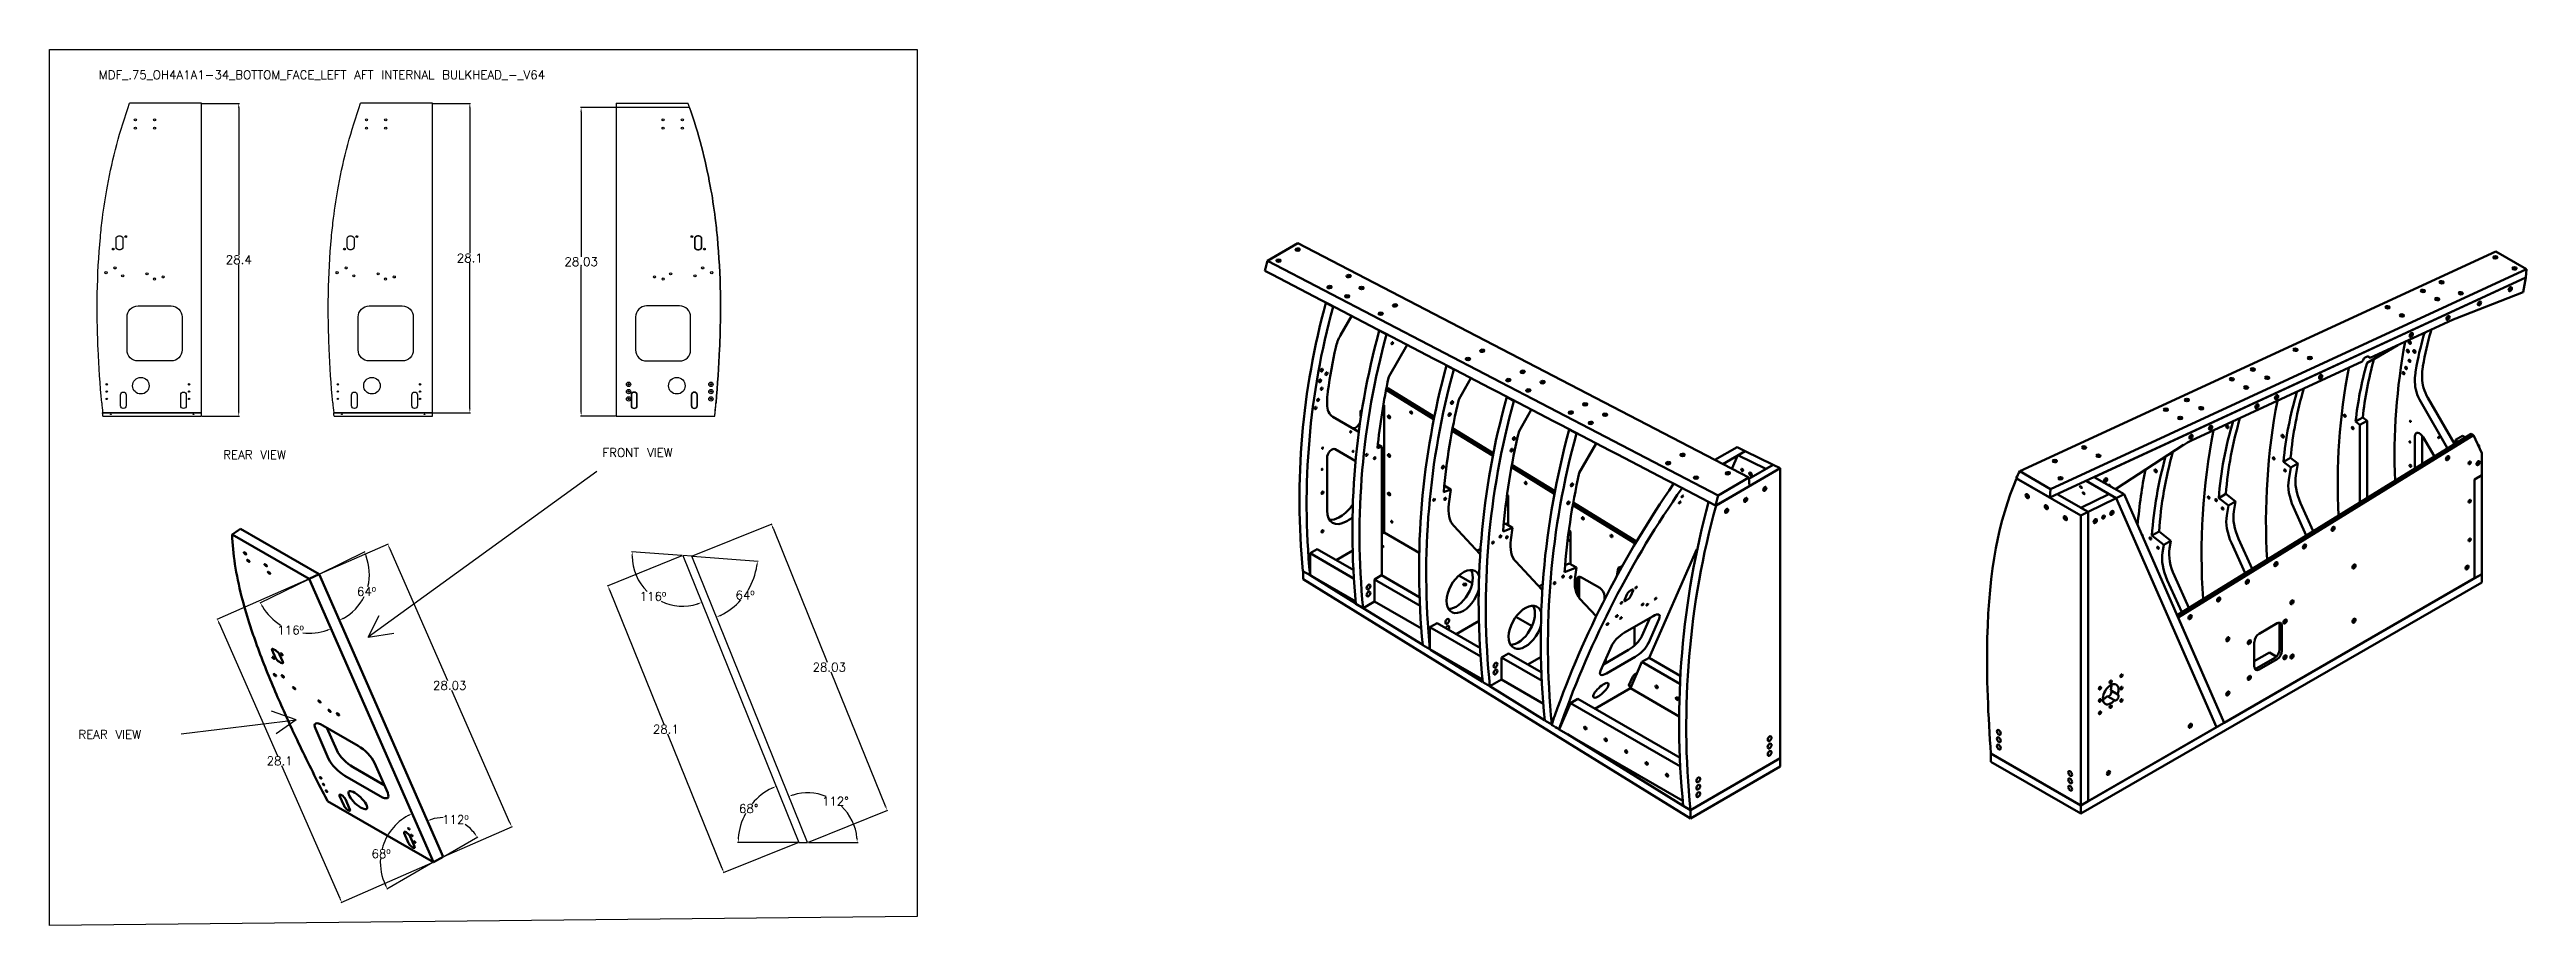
# Model space of a CAD drawing. Header units: inches. Extents: x 315 to 1225, y 14 to 674.
# Drawn here: x 698.6 to 923.4, y 109.7 to 189.3 of the extents above; entities that cross this region are included whole.
import ezdxf

# ---------------------------------------------------------------- set-up
doc = ezdxf.new("R2010")
doc.units = ezdxf.units.IN
doc.header["$LTSCALE"] = 0.03937
doc.header["$MEASUREMENT"] = 0
doc.layers.add('Visible', color=7, linetype='Continuous', lineweight=50)
doc.styles.get("Standard").update_dxf_attribs({"font": 'txt.shx'})
doc.dimstyles.new('Dim-Standard', dxfattribs={"dimtxt": 0.12, "dimasz": 0.12, "dimexe": 0.07, "dimexo": 0.07, "dimgap": 0.05, "dimtad": 0, "dimtih": 1, "dimtoh": 1, "dimzin": 12, "dimdsep": 46, "dimtxsty": 'Standard', "dimcen": 0, "dimazin": 3, "dimtp": 0.01, "dimtm": 0.01, "dimtfac": 1, "dimtofl": 0, "dimtmove": 0, "dimatfit": 3, "dimfxl": 1, "dimtolj": 1, "dimtzin": 12, "dimarcsym": 1})

msp = doc.modelspace()

# ---------------------------------------------------------------- texts
msp.add_text('MDF_.75_OH4A1A1-34_BOTTOM_FACE_LEFT AFT INTERNAL BULKHEAD_-_V64', height=0.7874).set_placement((703.058, 186.571))
at = {"char_height": 0.7874, "attachment_point": 1}
for s, width, insert in [('FRONT VIEW', 9.4612, (748.776, 153.042)), ('REAR VIEW', 8.4921, (714.348, 152.842)), ('REAR VIEW', 8.06234, (701.203, 127.44))]:
    msp.add_mtext_dynamic_manual_height_columns(s, width=width, gutter_width=0.0236, heights=[0], dxfattribs=dict(at, insert=insert))

# ---------------------------------------------------------------- blocks, each defined once
blk = doc.blocks.new('*D14')
at = {"color": 0, "lineweight": -2, "transparency": 16777216}
for p, q in [((723.12, 141.63), (729.34, 144.36)), ((729.44, 143.97), (734.71, 131.94)), ((740.38, 119.02), (735.1, 131.05)), ((734.37, 115.96), (740.6, 118.69))]:
    blk.add_line(p, q, dxfattribs=at)
at = {"color": 0, "transparency": 16777216}
for points in [[(729.5, 144), (729.38, 143.95), (729.28, 144.33)], [(740.44, 119.05), (740.32, 119), (740.53, 118.66)]]:
    blk.add_solid(points, dxfattribs=at)
at = {"layer": 'Defpoints', "color": 0, "transparency": 16777216}
for p in [(729.28, 144.33), (723.05, 141.6), (734.31, 115.93)]:
    blk.add_point(p, dxfattribs=at)
at = {"color": 0, "transparency": 16777216, "insert": (734.91, 131.5), "char_height": 0.787, "attachment_point": 5}
blk.add_mtext('\\A1;28.03', dxfattribs=at)
blk = doc.blocks.new('*D15')
at = {"color": 0, "lineweight": -2, "transparency": 16777216}
for p, q in [((722.09, 141.14), (713.76, 137.48)), ((713.98, 137.15), (719.27, 125.09)), ((724.95, 112.14), (719.66, 124.2)), ((733.38, 115.4), (725.04, 111.75))]:
    blk.add_line(p, q, dxfattribs=at)
at = {"color": 0, "transparency": 16777216}
for points in [[(714.04, 137.18), (713.92, 137.12), (713.82, 137.51)], [(725.01, 112.16), (724.89, 112.11), (725.11, 111.78)]]:
    blk.add_solid(points, dxfattribs=at)
at = {"layer": 'Defpoints', "color": 0, "transparency": 16777216}
for p in [(722.16, 141.17), (733.44, 115.43), (725.11, 111.78)]:
    blk.add_point(p, dxfattribs=at)
at = {"color": 0, "transparency": 16777216, "insert": (719.47, 124.64), "char_height": 0.787, "attachment_point": 5}
blk.add_mtext('\\A1;28.1', dxfattribs=at)
blk = doc.blocks.new('*D16')
at = {"color": 0, "lineweight": -2, "transparency": 16777216}
for p, q in [((756.96, 143.26), (764.17, 146.17)), ((764.26, 145.78), (769.18, 133.6)), ((774.46, 120.52), (769.54, 132.71)), ((767.46, 117.27), (774.67, 120.18))]:
    blk.add_line(p, q, dxfattribs=at)
at = {"color": 0, "transparency": 16777216}
for points in [[(764.32, 145.81), (764.19, 145.76), (764.11, 146.15)], [(774.52, 120.55), (774.4, 120.5), (774.61, 120.16)]]:
    blk.add_solid(points, dxfattribs=at)
at = {"layer": 'Defpoints', "color": 0, "transparency": 16777216}
for p in [(764.11, 146.15), (756.89, 143.23), (767.39, 117.24)]:
    blk.add_point(p, dxfattribs=at)
at = {"color": 0, "transparency": 16777216, "insert": (769.36, 133.15), "char_height": 0.787, "attachment_point": 5}
blk.add_mtext('\\A1;28.03', dxfattribs=at)
blk = doc.blocks.new('*D17')
at = {"color": 0, "lineweight": -2, "transparency": 16777216}
for p, q in [((755.99, 143.27), (749.2, 140.52)), ((749.41, 140.19), (754.35, 127.97)), ((759.65, 114.86), (754.71, 127.08)), ((766.52, 117.21), (759.73, 114.47))]:
    blk.add_line(p, q, dxfattribs=at)
at = {"color": 0, "transparency": 16777216}
for points in [[(749.47, 140.21), (749.35, 140.16), (749.27, 140.55)], [(759.71, 114.89), (759.58, 114.84), (759.79, 114.5)]]:
    blk.add_solid(points, dxfattribs=at)
at = {"layer": 'Defpoints', "color": 0, "transparency": 16777216}
for p in [(756.06, 143.29), (766.58, 117.24), (759.79, 114.5)]:
    blk.add_point(p, dxfattribs=at)
at = {"color": 0, "transparency": 16777216, "insert": (754.53, 127.52), "char_height": 0.787, "attachment_point": 5}
blk.add_mtext('\\A1;28.1', dxfattribs=at)
blk = doc.blocks.new('*D18')
at = {"color": 0, "lineweight": -2, "transparency": 16777216}
blk.add_line((766.51, 117.24), (761.03, 117.24), dxfattribs=at)
for start, end in [(116.1132, 140.2021), (151.4253, 175.8868)]:
    blk.add_arc((766.58, 117.24), 5.49, start, end, dxfattribs=at)
at = {"color": 0, "transparency": 16777216}
for points in [[(764.14, 122.23), (764.2, 122.11), (764.53, 122.33)], [(761.18, 117.63), (761.05, 117.64), (761.1, 117.24)]]:
    blk.add_solid(points, dxfattribs=at)
at = {"layer": 'Defpoints', "color": 0, "transparency": 16777216}
for p in [(756.06, 143.29), (762.73, 121.14), (766.58, 117.24), (766.58, 117.24), (767.39, 117.24)]:
    blk.add_point(p, dxfattribs=at)
at = {"color": 0, "transparency": 16777216, "insert": (762.04, 120.31), "char_height": 0.787, "attachment_point": 5}
blk.add_mtext('\\A1;68°', dxfattribs=at)
blk = doc.blocks.new('*D19')
at = {"color": 0, "lineweight": -2, "transparency": 16777216}
blk.add_line((756.96, 143.23), (762.91, 142.78), dxfattribs=at)
for start, end in [(328.974, 351.9248), (295.7838, 318.3749)]:
    blk.add_arc((756.89, 143.23), 5.96, start, end, dxfattribs=at)
at = {"color": 0, "transparency": 16777216}
for points in [[(762.73, 142.4), (762.86, 142.39), (762.84, 142.79)], [(759.51, 137.8), (759.46, 137.92), (759.12, 137.7)]]:
    blk.add_solid(points, dxfattribs=at)
at = {"layer": 'Defpoints', "color": 0, "transparency": 16777216}
for p in [(756.06, 143.29), (756.89, 143.23), (756.89, 143.23), (760.98, 138.89), (767.39, 117.24)]:
    blk.add_point(p, dxfattribs=at)
at = {"color": 0, "transparency": 16777216, "insert": (761.71, 139.71), "char_height": 0.787, "attachment_point": 5}
blk.add_mtext('\\A1;64º', dxfattribs=at)
blk = doc.blocks.new('*D20')
at = {"color": 0, "lineweight": -2, "transparency": 16777216}
blk.add_line((733.38, 115.4), (729.2, 112.98), dxfattribs=at)
for start, end in [(118.3455, 165.299), (175.978, 205.3305)]:
    blk.add_arc((733.44, 115.43), 4.83, start, end, dxfattribs=at)
at = {"color": 0, "transparency": 16777216}
for points in [[(731.12, 119.74), (731.18, 119.62), (731.5, 119.86)], [(729.13, 113.39), (729.01, 113.33), (729.26, 113.01)]]:
    blk.add_solid(points, dxfattribs=at)
at = {"layer": 'Defpoints', "color": 0, "transparency": 16777216}
for p in [(722.16, 141.17), (729.44, 118.15), (733.44, 115.43), (733.44, 115.43), (734.31, 115.93)]:
    blk.add_point(p, dxfattribs=at)
at = {"color": 0, "transparency": 16777216, "insert": (728.67, 116.21), "char_height": 0.787, "attachment_point": 5}
blk.add_mtext('\\A1;68º', dxfattribs=at)
blk = doc.blocks.new('*D21')
at = {"color": 0, "lineweight": -2, "transparency": 16777216}
blk.add_line((755.99, 143.3), (751.41, 143.64), dxfattribs=at)
for start, end in [(180.6219, 225.3086), (244.707, 287.0867)]:
    blk.add_arc((756.06, 143.29), 4.59, start, end, dxfattribs=at)
at = {"color": 0, "transparency": 16777216}
for points in [[(751.4, 143.25), (751.53, 143.24), (751.48, 143.64)], [(757.38, 138.97), (757.43, 138.84), (757.78, 139.04)]]:
    blk.add_solid(points, dxfattribs=at)
at = {"layer": 'Defpoints', "color": 0, "transparency": 16777216}
for p in [(756.06, 143.29), (756.06, 143.29), (756.89, 143.23), (752.27, 140.7), (766.58, 117.24)]:
    blk.add_point(p, dxfattribs=at)
at = {"color": 0, "transparency": 16777216, "insert": (753.35, 139.59), "char_height": 0.787, "attachment_point": 5}
blk.add_mtext('\\A1;116º', dxfattribs=at)
blk = doc.blocks.new('*D22')
at = {"color": 0, "lineweight": -2, "transparency": 16777216}
blk.add_line((722.09, 141.13), (717.67, 138.96), dxfattribs=at)
for start, end in [(210.7124, 238.1196), (263.0787, 289.1005)]:
    blk.add_arc((722.16, 141.17), 4.93, start, end, dxfattribs=at)
at = {"color": 0, "transparency": 16777216}
for points in [[(717.86, 138.62), (717.98, 138.68), (717.73, 138.99)], [(723.75, 136.57), (723.79, 136.44), (724.14, 136.65)]]:
    blk.add_solid(points, dxfattribs=at)
at = {"layer": 'Defpoints', "color": 0, "transparency": 16777216}
for p in [(722.16, 141.17), (722.16, 141.17), (723.05, 141.6), (719.35, 137.11), (733.44, 115.43)]:
    blk.add_point(p, dxfattribs=at)
at = {"color": 0, "transparency": 16777216, "insert": (720.46, 136.53), "char_height": 0.787, "attachment_point": 5}
blk.add_mtext('\\A1;116º', dxfattribs=at)
blk = doc.blocks.new('*D23')
at = {"color": 0, "lineweight": -2, "transparency": 16777216}
blk.add_line((723.11, 141.64), (727.22, 143.65), dxfattribs=at)
for start, end in [(345.7262, 21.2038), (298.6091, 333.8609)]:
    blk.add_arc((723.05, 141.6), 4.57, start, end, dxfattribs=at)
at = {"color": 0, "transparency": 16777216}
for points in [[(727.26, 143.23), (727.38, 143.29), (727.16, 143.62)], [(725.27, 137.53), (725.21, 137.65), (724.89, 137.42)]]:
    blk.add_solid(points, dxfattribs=at)
at = {"layer": 'Defpoints', "color": 0, "transparency": 16777216}
for p in [(722.16, 141.17), (723.05, 141.6), (723.05, 141.6), (726.77, 138.95), (734.31, 115.93)]:
    blk.add_point(p, dxfattribs=at)
at = {"color": 0, "transparency": 16777216, "insert": (727.35, 140.03), "char_height": 0.787, "attachment_point": 5}
blk.add_mtext('\\A1;64º', dxfattribs=at)
blk = doc.blocks.new('*D24')
at = {"color": 0, "lineweight": -2, "transparency": 16777216}
blk.add_line((734.37, 115.97), (737.45, 117.75), dxfattribs=at)
for start, end in [(89.8367, 107.3387), (36.3374, 55.6476)]:
    blk.add_arc((734.31, 115.93), 3.56, start, end, dxfattribs=at)
at = {"color": 0, "transparency": 16777216}
for points in [[(733.27, 119.27), (733.22, 119.39), (732.88, 119.19)], [(737.23, 118.08), (737.12, 118.01), (737.39, 117.71)]]:
    blk.add_solid(points, dxfattribs=at)
at = {"layer": 'Defpoints', "color": 0, "transparency": 16777216}
for p in [(723.05, 141.6), (736.2, 118.95), (733.44, 115.43), (734.31, 115.93), (734.31, 115.93)]:
    blk.add_point(p, dxfattribs=at)
at = {"color": 0, "transparency": 16777216, "insert": (735.42, 119.31), "char_height": 0.787, "attachment_point": 5}
blk.add_mtext('\\A1;112º', dxfattribs=at)
blk = doc.blocks.new('*D25')
at = {"color": 0, "lineweight": -2, "transparency": 16777216}
blk.add_line((767.46, 117.24), (771.97, 117.24), dxfattribs=at)
for start, end in [(68.0552, 106.9904), (5.0096, 46.9309)]:
    blk.add_arc((767.39, 117.24), 4.5, start, end, dxfattribs=at)
at = {"color": 0, "transparency": 16777216}
for points in [[(766.1, 121.49), (766.05, 121.61), (765.7, 121.42)], [(771.94, 117.64), (771.81, 117.63), (771.9, 117.24)]]:
    blk.add_solid(points, dxfattribs=at)
at = {"layer": 'Defpoints', "color": 0, "transparency": 16777216}
for p in [(756.89, 143.23), (770.97, 119.97), (766.58, 117.24), (767.39, 117.24), (767.39, 117.24)]:
    blk.add_point(p, dxfattribs=at)
at = {"color": 0, "transparency": 16777216, "insert": (769.91, 120.97), "char_height": 0.787, "attachment_point": 5}
blk.add_mtext('\\A1;112°', dxfattribs=at)
blk = doc.blocks.new('*D27')
at = {"color": 0, "lineweight": -2, "transparency": 16777216}
for p, q in [((733.42, 184.37), (736.8, 184.37)), ((736.73, 183.98), (736.73, 170.77)), ((736.73, 156.67), (736.73, 169.88)), ((733.42, 156.27), (736.8, 156.27))]:
    blk.add_line(p, q, dxfattribs=at)
at = {"color": 0, "transparency": 16777216}
for points in [[(736.67, 183.98), (736.8, 183.98), (736.73, 184.37)], [(736.67, 156.67), (736.8, 156.67), (736.73, 156.27)]]:
    blk.add_solid(points, dxfattribs=at)
at = {"layer": 'Defpoints', "color": 0, "transparency": 16777216}
for p in [(733.35, 184.37), (733.35, 156.27), (736.73, 156.27)]:
    blk.add_point(p, dxfattribs=at)
at = {"color": 0, "transparency": 16777216, "insert": (736.73, 170.32), "char_height": 0.787, "attachment_point": 5}
blk.add_mtext('\\A1;28.1', dxfattribs=at)
blk = doc.blocks.new('*D28')
at = {"color": 0, "lineweight": -2, "transparency": 16777216}
for p, q in [((749.95, 184), (746.77, 184)), ((746.84, 183.61), (746.84, 170.43)), ((746.84, 156.36), (746.84, 169.54)), ((749.95, 155.97), (746.77, 155.97))]:
    blk.add_line(p, q, dxfattribs=at)
at = {"color": 0, "transparency": 16777216}
for points in [[(746.77, 183.61), (746.9, 183.61), (746.84, 184)], [(746.77, 156.36), (746.9, 156.36), (746.84, 155.97)]]:
    blk.add_solid(points, dxfattribs=at)
at = {"layer": 'Defpoints', "color": 0, "transparency": 16777216}
for p in [(750.02, 184), (746.84, 155.97), (750.02, 155.97)]:
    blk.add_point(p, dxfattribs=at)
at = {"color": 0, "transparency": 16777216, "insert": (746.84, 169.99), "char_height": 0.787, "attachment_point": 5}
blk.add_mtext('\\A1;28.03', dxfattribs=at)
blk = doc.blocks.new('*D26')
at = {"color": 0, "lineweight": -2, "transparency": 16777216}
for p, q in [((712.44, 184.37), (715.83, 184.37)), ((715.76, 183.98), (715.76, 170.62)), ((715.76, 156.36), (715.76, 169.73)), ((712.44, 155.97), (715.83, 155.97))]:
    blk.add_line(p, q, dxfattribs=at)
at = {"color": 0, "transparency": 16777216}
for points in [[(715.69, 183.98), (715.82, 183.98), (715.76, 184.37)], [(715.69, 156.36), (715.82, 156.36), (715.76, 155.97)]]:
    blk.add_solid(points, dxfattribs=at)
at = {"layer": 'Defpoints', "color": 0, "transparency": 16777216}
for p in [(712.37, 184.37), (712.37, 155.97), (715.76, 155.97)]:
    blk.add_point(p, dxfattribs=at)
at = {"color": 0, "transparency": 16777216, "insert": (715.76, 170.17), "char_height": 0.787, "attachment_point": 5}
blk.add_mtext('\\A1;28.4', dxfattribs=at)

# ---------------------------------------------------------------- dimensions: what is measured, and where the dimension line sits
at = {"color": 3}
for base, p1, p2, picture, middle in [((715.757, 155.97), (712.373, 184.373), (712.373, 155.97), '*D26', (715.757, 170.172)), ((736.732, 156.273), (733.348, 184.373), (733.348, 156.273), '*D27', (736.732, 170.323)), ((746.838, 155.97), (750.023, 184.003), (750.023, 155.97), '*D28', (746.838, 169.987))]:
    dim = msp.add_linear_dim(base=base, p1=p1, p2=p2, angle=90, dimstyle='Dim-Standard', override={"dimscale": 1, "dimtxt": 0.787402, "dimasz": 0.393701}, dxfattribs=at)
    dim.commit()
    dim.dimension.update_dxf_attribs({"geometry": picture, "text_midpoint": middle})
for p1, p2, distance, picture, middle in [((767.392, 117.241), (756.891, 143.232), -7.784, '*D16', (769.358, 133.152)), ((734.308, 115.931), (723.051, 141.604), -6.799, '*D14', (734.906, 131.498)), ((756.056, 143.295), (766.583, 117.241), -7.324, '*D17', (754.529, 127.524)), ((722.157, 141.166), (733.441, 115.431), -9.1, '*D15', (719.465, 124.644))]:
    dim = msp.add_aligned_dim(p1=p1, p2=p2, distance=distance, dimstyle='Dim-Standard', override={"dimscale": 1, "dimtxt": 0.787402, "dimasz": 0.393701}, dxfattribs=at)
    dim.commit()
    dim.dimension.update_dxf_attribs({"geometry": picture, "text_midpoint": middle})
for base, line1, line2, text, picture, middle in [((726.775, 138.948), ((734.308, 115.931), (723.051, 141.604)), ((723.051, 141.604), (722.157, 141.166)), '64º', '*D23', (727.347, 140.033)), ((752.27, 140.695), ((756.056, 143.295), (766.583, 117.241)), ((756.891, 143.232), (756.056, 143.295)), '116º', '*D21', (753.348, 139.586)), ((760.975, 138.888), ((767.392, 117.241), (756.891, 143.232)), ((756.891, 143.232), (756.056, 143.295)), '64º', '*D19', (761.706, 139.715)), ((719.351, 137.111), ((722.157, 141.166), (733.441, 115.431)), ((723.051, 141.604), (722.157, 141.166)), '116º', '*D22', (720.463, 136.535)), ((736.201, 118.948), ((734.308, 115.931), (723.051, 141.604)), ((733.441, 115.431), (734.308, 115.931)), '112º', '*D24', (735.418, 119.315))]:
    dim = msp.add_angular_dim_2l(base=base, line1=line1, line2=line2, text=text, dimstyle='Dim-Standard', override={"dimscale": 1, "dimtxt": 0.787402, "dimasz": 0.393701}, dxfattribs=at)
    dim.commit()
    dim.dimension.update_dxf_attribs({"geometry": picture, "text_midpoint": middle})
for base, line1, picture, middle in [((762.727, 121.142), ((756.056, 143.295), (766.583, 117.241)), '*D18', (762.035, 120.308)), ((770.973, 119.972), ((767.392, 117.241), (756.891, 143.232)), '*D25', (769.911, 120.975))]:
    dim = msp.add_angular_dim_2l(base=base, line1=line1, line2=((766.583, 117.241), (767.392, 117.241)), dimstyle='Dim-Standard', override={"dimscale": 1, "dimtxt": 0.787402, "dimasz": 0.393701}, dxfattribs=at)
    dim.commit()
    dim.dimension.update_dxf_attribs({"geometry": picture, "text_midpoint": middle})
dim = msp.add_angular_dim_2l(base=(729.445, 118.148), line1=((722.157, 141.166), (733.441, 115.431)), line2=((733.441, 115.431), (734.308, 115.931)), text='68º', dimstyle='Dim-Standard', override={"dimscale": 1, "dimtxt": 0.787402, "dimasz": 0.393701}, dxfattribs=at)
dim.commit()
dim.dimension.update_dxf_attribs({"geometry": '*D20', "text_midpoint": (728.672, 116.213), "dimtype": 162})

# ---------------------------------------------------------------- linework, layer by layer
for p, q in [((712.373, 184.373), (705.848, 184.373)), ((712.373, 184.373), (705.848, 184.373)), ((712.373, 156.273), (712.373, 184.373)), ((733.348, 184.373), (726.823, 184.373)), ((733.348, 184.373), (726.823, 184.373)), ((733.348, 156.273), (733.348, 184.373)), ((750.023, 184.373), (750.023, 156.273)), ((750.023, 184.373), (756.548, 184.373)), ((750.023, 184.003), (750.023, 155.97)), ((703.404, 156.273), (712.373, 156.273)), ((703.435, 155.97), (712.373, 155.97)), ((712.373, 155.97), (712.373, 156.273)), ((724.378, 156.273), (733.348, 156.273)), ((724.409, 155.97), (733.348, 155.97)), ((733.348, 155.97), (733.348, 156.273)), ((750.023, 156.273), (750.023, 155.97)), ((750.023, 155.97), (758.961, 155.97)), ((750.023, 155.97), (758.961, 155.97)), ((748.25, 150.915), (727.497, 135.884)), ((727.497, 135.884), (728.501, 137.858)), ((727.497, 135.884), (729.844, 136.23)), ((710.537, 127.093), (720.971, 128.372)), ((720.971, 128.372), (718.731, 129.155)), ((720.971, 128.372), (719.165, 127.09))]:
    msp.add_line(p, q)
at = {"color": 2}
for p, q in [((756.678, 184.003), (750.023, 184.003)), ((712.373, 156.273), (703.404, 156.273)), ((733.348, 156.273), (724.378, 156.273))]:
    msp.add_line(p, q, dxfattribs=at)
for points in [[(698.585, 189.262), (777.325, 189.262), (777.325, 110.522), (698.585, 109.69)], [(766.583, 117.241), (767.392, 117.241), (756.891, 143.232), (756.056, 143.295)]]:
    msp.add_lwpolyline(points, close=True)
for points in [[(704.999, 171.078), (704.874, 171.078, -0.4142136), (704.624, 171.328), (704.624, 172.078, -0.4142136), (704.874, 172.328), (704.999, 172.328, -0.4142136), (705.249, 172.078), (705.249, 171.328, -0.4142136)], [(725.973, 171.078), (725.848, 171.078, -0.4142136), (725.598, 171.328), (725.598, 172.078, -0.4142136), (725.848, 172.328), (725.973, 172.328, -0.4142136), (726.223, 172.078), (726.223, 171.328, -0.4142136)], [(757.522, 171.078), (757.397, 171.078, -0.4142136), (757.147, 171.328), (757.147, 172.078, -0.4142136), (757.397, 172.328), (757.522, 172.328, -0.4142136), (757.772, 172.078), (757.772, 171.328, -0.4142136)], [(757.397, 172.328, 0.4142136), (757.147, 172.078), (757.147, 171.328, 0.4142136), (757.397, 171.078), (757.522, 171.078, 0.4142136), (757.772, 171.328), (757.772, 172.078, 0.4142136), (757.522, 172.328)], [(709.623, 160.97), (706.623, 160.97, -0.4142136), (705.623, 161.97), (705.623, 164.97, -0.4142136), (706.623, 165.97), (709.623, 165.97, -0.4142136), (710.623, 164.97), (710.623, 161.97, -0.4142136)], [(730.598, 160.97), (727.598, 160.97, -0.4142136), (726.598, 161.97), (726.598, 164.97, -0.4142136), (727.598, 165.97), (730.598, 165.97, -0.4142136), (731.598, 164.97), (731.598, 161.97, -0.4142136)], [(755.773, 160.97, 0.4142136), (756.773, 161.97), (756.773, 164.97, 0.4142136), (755.773, 165.97), (752.773, 165.97, 0.4142136), (751.773, 164.97), (751.773, 161.97, 0.4142136), (752.773, 160.97)], [(752.773, 160.97), (755.773, 160.97, 0.4142136), (756.773, 161.97), (756.773, 164.97, 0.4142136), (755.773, 165.97), (752.773, 165.97, 0.4142136), (751.773, 164.97), (751.773, 161.97, 0.4142136)], [(705.031, 156.898), (705.031, 157.898, -1), (705.531, 157.898), (705.531, 156.898, -1)], [(710.498, 156.898), (710.498, 157.898, -1), (710.998, 157.898), (710.998, 156.898, -1)], [(726.006, 156.898), (726.006, 157.898, -1), (726.506, 157.898), (726.506, 156.898, -1)], [(731.473, 156.898), (731.473, 157.898, -1), (731.973, 157.898), (731.973, 156.898, -1)], [(751.898, 157.898), (751.898, 156.898, -1), (751.398, 156.898), (751.398, 157.898, -1)], [(751.398, 157.898), (751.398, 156.898, 1), (751.898, 156.898), (751.898, 157.898, 1)], [(757.365, 157.898), (757.365, 156.898, -1), (756.865, 156.898), (756.865, 157.898, -1)], [(756.865, 157.898), (756.865, 156.898, 1), (757.365, 156.898), (757.365, 157.898, 1)]]:
    msp.add_lwpolyline(points, format="xyb", close=True)
for centre, radius in [((706.373, 182.867), 0.095), ((706.373, 182.117), 0.095), ((708.123, 182.867), 0.095), ((708.123, 182.117), 0.095), ((727.348, 182.867), 0.095), ((727.348, 182.117), 0.095), ((729.098, 182.867), 0.095), ((729.098, 182.117), 0.095), ((754.273, 182.867), 0.095), ((754.273, 182.867), 0.095), ((754.273, 182.117), 0.095), ((754.273, 182.117), 0.095), ((756.023, 182.867), 0.095), ((756.023, 182.867), 0.095), ((756.023, 182.117), 0.095), ((756.023, 182.117), 0.095), ((704.374, 171.14), 0.0847), ((705.499, 172.265), 0.0847), ((725.348, 171.14), 0.0847), ((726.473, 172.265), 0.0847), ((756.897, 172.265), 0.0847), ((756.897, 172.265), 0.0847), ((758.022, 171.14), 0.0847), ((758.022, 171.14), 0.0847), ((703.711, 168.992), 0.0967), ((704.531, 169.422), 0.0967), ((705.225, 168.708), 0.0967), ((707.437, 168.879), 0.0967), ((708.9, 168.604), 0.0967), ((724.685, 168.992), 0.0967), ((725.505, 169.422), 0.0967), ((726.2, 168.708), 0.0967), ((728.412, 168.879), 0.0967), ((729.875, 168.604), 0.0967), ((753.496, 168.604), 0.0967), ((753.496, 168.604), 0.0967), ((754.959, 168.879), 0.0967), ((754.959, 168.879), 0.0967), ((757.171, 168.708), 0.0967), ((757.171, 168.708), 0.0967), ((757.865, 169.422), 0.0967), ((757.865, 169.422), 0.0967), ((758.685, 168.992), 0.0967), ((758.685, 168.992), 0.0967), ((708.108, 168.415), 0.0967), ((729.082, 168.415), 0.0967), ((754.288, 168.415), 0.0967), ((754.288, 168.415), 0.0967), ((703.779, 158.847), 0.0625), ((703.779, 158.185), 0.0625), ((703.779, 157.523), 0.0625), ((706.873, 158.72), 0.75), ((711.248, 158.847), 0.0625), ((711.248, 158.185), 0.0625), ((711.248, 157.523), 0.0625), ((724.753, 158.847), 0.0625), ((724.753, 158.185), 0.0625), ((724.753, 157.523), 0.0625), ((727.848, 158.72), 0.75), ((732.223, 158.847), 0.0625), ((732.223, 158.185), 0.0625), ((732.223, 157.523), 0.0625), ((751.148, 158.847), 0.2), ((751.148, 158.185), 0.2), ((751.148, 157.523), 0.2), ((751.148, 158.847), 0.0625), ((751.148, 158.185), 0.0625), ((751.148, 157.523), 0.0625), ((755.523, 158.72), 0.75), ((755.523, 158.72), 0.75), ((758.617, 158.847), 0.2), ((758.617, 158.185), 0.2), ((758.617, 157.523), 0.2), ((758.617, 158.847), 0.0625), ((758.617, 158.185), 0.0625), ((758.617, 157.523), 0.0625)]:
    msp.add_circle(centre, radius)
for centre, major_axis, ratio, start_param, end_param in [((705.247, 158.404), (-1.218, 14.76), 0.137093, 1.643505, 1.7043633), ((726.221, 158.404), (-1.218, 14.76), 0.137093, 1.643505, 1.7043633), ((757.143, 158.409), (1.219, 14.782), 0.1372916, 4.5579596, 4.6394758), ((757.149, 158.404), (1.218, 14.76), 0.137093, 4.578822, 4.6396803)]:
    msp.add_ellipse(centre, major_axis=major_axis, ratio=ratio, start_param=start_param, end_param=end_param)
for centre in [(704.154, 156.122), (711.646, 156.122), (725.128, 156.122), (732.621, 156.122)]:
    msp.add_ellipse(centre, major_axis=(-0.0391, 0), ratio=0.3746066)
for points, knots in [([(703.317, 157.166), (703.17, 158.813), (703.06, 160.471), (702.978, 162.421), (702.965, 162.77), (702.936, 163.712), (702.923, 164.308), (702.909, 165.63), (702.91, 166.357), (702.95, 168.786), (703.036, 170.492), (703.251, 172.775), (703.315, 173.36), (703.512, 174.927), (703.661, 175.899), (704.305, 179.407), (704.964, 181.885), (705.848, 184.373)], [-81.2873489, -81.2873489, -81.2873489, -81.2873489, -69.5105733, -69.5105733, -66.9130791, -66.9130791, -62.4893854, -62.4893854, -57.1210131, -57.1210131, -44.5698443, -44.5698443, -40.2435101, -40.2435101, -32.9004773, -32.9004773, -13.4871884, -13.4871884, -13.4871884, -13.4871884]), ([(724.292, 157.166), (724.144, 158.813), (724.034, 160.471), (723.952, 162.421), (723.939, 162.77), (723.91, 163.712), (723.897, 164.308), (723.883, 165.63), (723.885, 166.357), (723.925, 168.786), (724.011, 170.492), (724.226, 172.775), (724.29, 173.36), (724.487, 174.927), (724.636, 175.899), (725.28, 179.407), (725.939, 181.885), (726.823, 184.373)], [-81.2873489, -81.2873489, -81.2873489, -81.2873489, -69.5105733, -69.5105733, -66.9130791, -66.9130791, -62.4893854, -62.4893854, -57.1210131, -57.1210131, -44.5698443, -44.5698443, -40.2435101, -40.2435101, -32.9004773, -32.9004773, -13.4871884, -13.4871884, -13.4871884, -13.4871884]), ([(756.678, 184.003), (757.496, 181.639), (758.114, 179.28), (758.735, 175.899), (758.884, 174.927), (759.081, 173.36), (759.145, 172.775), (759.2, 172.19), (759.36, 170.492), (759.446, 168.786), (759.486, 166.357), (759.487, 165.63), (759.473, 164.308), (759.46, 163.712), (759.431, 162.77), (759.418, 162.421), (759.336, 160.471), (759.226, 158.813), (759.079, 157.166)], [-80.3236528, -80.3236528, -80.3236528, -80.3236528, -61.87406, -61.87406, -54.5310272, -54.5310272, -50.2046931, -50.2046931, -50.2046931, -37.6535243, -37.6535243, -32.285152, -32.285152, -27.8614582, -27.8614582, -25.2639641, -25.2639641, -13.4871884, -13.4871884, -13.4871884, -13.4871884]), ([(759.079, 157.166), (759.226, 158.813), (759.336, 160.471), (759.418, 162.421), (759.431, 162.77), (759.46, 163.712), (759.473, 164.308), (759.487, 165.63), (759.486, 166.357), (759.446, 168.786), (759.36, 170.492), (759.145, 172.775), (759.081, 173.36), (758.884, 174.927), (758.735, 175.899), (758.114, 179.28), (757.496, 181.639), (756.678, 184.003)], [-81.2873489, -81.2873489, -81.2873489, -81.2873489, -69.5105733, -69.5105733, -66.9130791, -66.9130791, -62.4893854, -62.4893854, -57.1210131, -57.1210131, -44.5698443, -44.5698443, -40.2435101, -40.2435101, -32.9004773, -32.9004773, -14.4508846, -14.4508846, -14.4508846, -14.4508846])]:
    msp.add_open_spline(points, degree=3, knots=knots)
for points in [[(756.678, 184.003), (756.635, 184.126), (756.592, 184.25), (756.548, 184.373)], [(703.435, 155.97), (703.424, 156.071), (703.414, 156.172), (703.404, 156.273)], [(724.409, 155.97), (724.399, 156.071), (724.388, 156.172), (724.378, 156.273)], [(758.961, 155.97), (758.972, 156.071), (758.982, 156.172), (758.992, 156.273)]]:
    msp.add_open_spline(points, degree=3)
at = {"layer": 'Visible', "extrusion": (0, 0.816497, 0.57735)}
for p, q in [((809.126, 170.075), (811.893, 171.672)), ((811.893, 171.672), (852.827, 150.374)), ((850.028, 148.759), (809.126, 170.075)), ((814.439, 166.263), (814.439, 166.263)), ((815.088, 165.888), (814.439, 166.263)), ((815.122, 165.908), (815.088, 165.888)), ((816.772, 165.047), (815.77, 163.312)), ((819.281, 163.74), (819.281, 163.74)), ((819.931, 163.365), (819.281, 163.74)), ((819.964, 163.384), (819.931, 163.365)), ((821.807, 162.423), (820.177, 159.591)), ((825.387, 160.557), (825.387, 160.557)), ((826.037, 160.182), (825.387, 160.557)), ((826.07, 160.202), (826.037, 160.182)), ((824.189, 155.688), (819.895, 158.336)), ((820.051, 158.498), (819.91, 158.417)), ((824.236, 155.917), (820.051, 158.498)), ((826.497, 157.472), (827.607, 159.4)), ((831.511, 157.329), (830.861, 157.704)), ((814.538, 157.243), (814.538, 157.071)), ((815.071, 155.893), (817.376, 154.563)), ((817.57, 156.451), (817.656, 156.501)), ((817.57, 155.952), (817.57, 156.451)), ((817.642, 156.41), (817.57, 156.451)), ((819.634, 156.892), (819.736, 156.951)), ((819.736, 156.951), (819.652, 157)), ((819.736, 156.951), (819.736, 154.375)), ((831.544, 157.349), (831.511, 157.329)), ((831.966, 154.606), (833.083, 156.546)), ((817.093, 151.897), (815.278, 152.945)), ((819.12, 153.04), (819.511, 153.185)), ((819.511, 153.185), (819.156, 153.39)), ((819.511, 153.185), (819.511, 141.492)), ((819.736, 154.375), (819.736, 145.388)), ((829.565, 152.373), (825.895, 154.636)), ((829.611, 152.603), (825.939, 154.868)), ((837.176, 154.377), (836.526, 154.752)), ((836.526, 154.752), (836.526, 154.752)), ((837.209, 154.396), (837.176, 154.377)), ((837.43, 150.798), (838.973, 153.477)), ((851.766, 153.142), (849.748, 151.976)), ((851.766, 153.142), (852.489, 152.787)), ((814.538, 152.165), (814.538, 147.388)), ((835.13, 148.94), (831.277, 151.317)), ((835.175, 149.171), (831.319, 151.549)), ((855.683, 151.22), (849.849, 147.851)), ((852.489, 152.787), (850.451, 151.61)), ((851.295, 151.171), (851.839, 152.412)), ((851.839, 152.412), (852.489, 152.787)), ((851.839, 152.412), (854.384, 151.163)), ((852.489, 152.787), (855.034, 151.538)), ((852.833, 150.268), (855.034, 151.538)), ((855.034, 151.538), (854.384, 151.163)), ((855.034, 151.538), (855.683, 151.22)), ((855.683, 124.883), (855.683, 151.22)), ((825.126, 149.058), (825.791, 149.306)), ((825.791, 149.306), (825.183, 149.657)), ((825.606, 147.988), (825.791, 149.306)), ((830.996, 148.738), (830.862, 148.688)), ((830.996, 148.738), (830.878, 148.807)), ((830.996, 148.738), (830.996, 146.043)), ((852.875, 149.598), (849.81, 147.829)), ((852.827, 150.374), (850.028, 148.759)), ((852.875, 149.598), (852.827, 150.374)), ((815.751, 146.838), (815.621, 146.763)), ((816.271, 146.388), (816.401, 146.463)), ((830.739, 146.192), (830.571, 146.129)), ((831.389, 145.817), (830.739, 146.192)), ((842.523, 144.382), (836.848, 147.881)), ((842.635, 144.571), (836.889, 148.114)), ((819.736, 145.388), (819.511, 145.258)), ((822.918, 143.551), (819.736, 145.388)), ((826.036, 145.994), (828.411, 143.449)), ((831.389, 145.817), (830.516, 145.49)), ((831.237, 144.736), (831.389, 145.817)), ((836.627, 145.488), (836.472, 145.43)), ((836.627, 145.488), (836.49, 145.567)), ((836.627, 142.525), (836.627, 145.488)), ((813.001, 141.5), (812.352, 141.875)), ((812.374, 141.137), (812.374, 141.862)), ((813.651, 143.875), (813.001, 143.5)), ((813.001, 143.5), (817.001, 141.191)), ((813.001, 143.5), (813.001, 141.5)), ((816.959, 141.965), (813.651, 143.875)), ((816.89, 143.745), (815.383, 142.875)), ((831.668, 142.742), (834.041, 140.198)), ((836.098, 141.8), (837.181, 142.205)), ((836.532, 142.58), (836.148, 142.436)), ((837.181, 142.205), (836.532, 142.58)), ((837.064, 141.372), (837.181, 142.205)), ((840.847, 141.439), (840.951, 142.18)), ((841.335, 142.323), (840.951, 142.18)), ((841.181, 142.047), (840.951, 142.18)), ((843.771, 134.011), (848.096, 143.876)), ((812.374, 141.137), (847.523, 119.422)), ((812.999, 141.501), (817.161, 138.93)), ((813.001, 141.5), (817.146, 139.107)), ((819.498, 141.5), (818.848, 141.125)), ((818.848, 141.125), (822.998, 138.729)), ((818.848, 141.125), (818.848, 139.124)), ((822.967, 139.497), (819.498, 141.5)), ((827.721, 140.778), (826.504, 141.48)), ((837.215, 139.812), (837.215, 141.047)), ((837.431, 141.172), (837.431, 139.451)), ((837.648, 141.297), (839.291, 140.348)), ((839.725, 139.598), (839.725, 139.303)), ((841.543, 139.257), (841.787, 139.812)), ((842.084, 140.122), (842.193, 140.185)), ((842.328, 140.125), (842.085, 139.57)), ((817.813, 138.526), (817.163, 138.901)), ((818.848, 139.124), (817.813, 138.526)), ((817.813, 138.527), (823.227, 135.182)), ((818.848, 139.124), (823.114, 136.661)), ((824.529, 137.153), (823.879, 136.778)), ((828.456, 134.885), (824.529, 137.153)), ((828.363, 137.366), (826.261, 136.152)), ((831.69, 137.736), (833.146, 136.895)), ((838.976, 137.79), (837.495, 139.378)), ((841.537, 136.292), (844.135, 137.793)), ((841.787, 139.26), (841.679, 139.197)), ((843.826, 137.614), (843.101, 135.962)), ((844.677, 137.553), (843.704, 135.333)), ((823.879, 134.777), (823.229, 135.152)), ((823.879, 136.778), (823.879, 134.777)), ((823.879, 136.778), (828.5, 134.11)), ((839.373, 132.832), (840.346, 135.052)), ((842.454, 136.822), (842.454, 135.131)), ((823.879, 134.777), (828.649, 132.023)), ((823.937, 134.743), (828.665, 131.822)), ((831.025, 134.402), (830.376, 134.027)), ((830.376, 134.027), (834.057, 131.901)), ((830.376, 134.027), (830.376, 132.027)), ((834.024, 132.67), (831.025, 134.402)), ((832.758, 133.402), (833.98, 134.107)), ((837.09, 133.618), (837.096, 133.614)), ((841.911, 134.721), (839.621, 133.4)), ((842.513, 134.093), (839.914, 132.592)), ((842.072, 131.242), (843.122, 133.636)), ((843.771, 134.011), (843.122, 133.636)), ((843.122, 133.636), (846.568, 131.646)), ((846.598, 132.379), (843.771, 134.011)), ((829.318, 131.416), (828.668, 131.791)), ((829.318, 131.416), (830.376, 132.027)), ((829.321, 131.418), (834.294, 128.345)), ((830.376, 132.027), (834.179, 129.831)), ((838.85, 129.382), (842.072, 131.242)), ((841.949, 131.516), (842.274, 132.256)), ((842.072, 131.242), (846.516, 128.676)), ((834.934, 127.945), (834.297, 128.312)), ((835.601, 127.506), (836.651, 129.901)), ((835.621, 128.327), (835.621, 128.327)), ((837.301, 130.276), (836.651, 129.901)), ((836.651, 129.901), (846.63, 124.139)), ((846.595, 124.91), (837.301, 130.276)), ((835.601, 127.506), (846.834, 121.021)), ((836.373, 127.061), (846.871, 120.575)), ((847.523, 120.172), (855.683, 124.883)), ((847.523, 120.172), (855.683, 124.883)), ((847.523, 119.422), (855.683, 124.133)), ((855.683, 124.883), (855.683, 124.133)), ((847.523, 120.172), (846.874, 120.547)), ((847.523, 120.172), (847.523, 119.422))]:
    msp.add_line(p, q, dxfattribs=at)
at = {"layer": 'Visible', "extrusion": (1e-16, 0.816497, 0.57735)}
for p, q in [((877.409, 150.949), (920.643, 170.919)), ((920.643, 170.919), (923.409, 169.322)), ((923.409, 169.322), (880.207, 149.334)), ((923.361, 168.546), (923.409, 169.322)), ((923.361, 168.546), (880.158, 148.558)), ((884.181, 150.419), (923.361, 168.546)), ((916.991, 164.835), (923.118, 167.217)), ((923.361, 168.546), (923.118, 167.217)), ((909.214, 161.247), (916.705, 164.713)), ((911.091, 162.039), (908.961, 160.8)), ((909.61, 161.175), (911.74, 162.414)), ((911.74, 162.414), (911.091, 162.039)), ((911.091, 162.115), (911.091, 162.039)), ((911.74, 162.414), (911.74, 162.416)), ((893.016, 153.752), (908.505, 160.919)), ((909.003, 161.375), (909.214, 161.247)), ((913.284, 159.211), (913.284, 159.039)), ((913.933, 159.414), (913.933, 159.586)), ((914.466, 157.621), (916.875, 153.448)), ((907.904, 155.468), (908.554, 155.843)), ((907.904, 155.468), (908.295, 155.163)), ((908.295, 155.163), (908.944, 155.538)), ((908.295, 155.163), (908.295, 148.119)), ((908.944, 155.538), (908.554, 155.843)), ((908.944, 155.538), (908.944, 148.52)), ((913.816, 157.246), (916.226, 153.073)), ((886.2, 149.378), (892.27, 153.337)), ((891.696, 137.883), (918.382, 154.34)), ((891.785, 137.679), (918.598, 154.215)), ((913.284, 154.133), (913.284, 151.196)), ((913.933, 151.597), (913.933, 154.191)), ((915.048, 152.284), (914.023, 154.06)), ((916.965, 153.793), (917.615, 154.168)), ((916.965, 153.793), (917.239, 153.635)), ((916.965, 153.466), (916.965, 153.793)), ((917.615, 154.168), (917.867, 154.023)), ((918.598, 154.215), (918.382, 154.34)), ((918.598, 154.215), (919.347, 152.61)), ((918.991, 153.374), (919.131, 153.293)), ((919.05, 153.247), (919.131, 153.293)), ((919.131, 153.293), (919.131, 153.074)), ((880.207, 149.334), (877.409, 150.949)), ((901.35, 151.803), (902, 152.178)), ((901.35, 151.803), (902.015, 151.284)), ((901.83, 150.18), (902.015, 151.284)), ((902.664, 151.659), (902, 152.178)), ((902.015, 151.284), (902.664, 151.659)), ((902.479, 150.555), (902.664, 151.659)), ((919.347, 152.61), (919.347, 150.591)), ((880.158, 148.558), (877.093, 150.327)), ((882.966, 146.936), (877.132, 150.305)), ((880.158, 148.558), (880.207, 149.334)), ((880.826, 148.866), (883.616, 147.255)), ((885.511, 148.879), (882.966, 147.63)), ((886.161, 148.504), (883.439, 150.075)), ((886.161, 148.504), (883.616, 147.255)), ((886.883, 148.858), (884.181, 150.419)), ((885.511, 148.879), (886.161, 148.504)), ((886.883, 148.858), (886.161, 148.504)), ((895.279, 127.709), (886.161, 148.504)), ((886.161, 148.504), (895.279, 127.709)), ((895.979, 128.113), (886.883, 148.858)), ((895.479, 148.514), (896.129, 148.889)), ((896.352, 147.832), (895.479, 148.514)), ((897.002, 148.207), (896.129, 148.889)), ((918.697, 150.216), (919.347, 150.591)), ((918.697, 150.216), (919.347, 150.591)), ((918.697, 150.216), (918.697, 141.229)), ((918.697, 150.216), (918.697, 141.229)), ((919.347, 141.605), (919.347, 150.591)), ((883.616, 147.255), (882.966, 147.63)), ((883.616, 147.255), (882.966, 146.936)), ((882.966, 120.6), (882.966, 146.936)), ((883.616, 147.255), (883.616, 120.975)), ((883.616, 120.975), (883.616, 147.255)), ((896.2, 146.926), (896.352, 147.832)), ((896.352, 147.832), (897.002, 148.207)), ((897.002, 148.207), (896.85, 147.301)), ((902.26, 147.689), (903.417, 145.111)), ((904.058, 145.507), (902.91, 148.064)), ((722.157, 141.166), (715.162, 145.204)), ((889.407, 145.106), (890.056, 145.481)), ((889.407, 145.106), (890.49, 144.26)), ((891.14, 144.635), (890.056, 145.481)), ((890.373, 143.562), (890.49, 144.26)), ((890.49, 144.26), (891.14, 144.635)), ((891.023, 143.937), (891.14, 144.635)), ((896.631, 144.436), (897.865, 141.687)), ((897.28, 144.811), (898.506, 142.082)), ((723.051, 141.604), (722.157, 141.166)), ((722.157, 141.166), (733.441, 115.431)), ((734.308, 115.931), (723.051, 141.604)), ((882.966, 120.6), (919.347, 141.605)), ((882.966, 119.85), (919.347, 140.854)), ((892.119, 138.143), (890.804, 141.071)), ((891.453, 141.446), (892.759, 138.539)), ((895.979, 128.113), (918.697, 141.229)), ((918.697, 141.229), (919.347, 141.605)), ((919.347, 141.605), (919.347, 140.854)), ((895.979, 128.113), (891.785, 137.679)), ((898.709, 133.19), (898.709, 135.44)), ((899.142, 136.19), (900.785, 137.139)), ((901.002, 134.764), (901.002, 137.014)), ((901.219, 136.889), (901.219, 134.639)), ((719.088, 134.014), (718.787, 134.701)), ((718.955, 134.775), (719.089, 134.698)), ((719.457, 134.314), (719.758, 133.627)), ((719.591, 133.553), (719.457, 133.63)), ((900.074, 134.478), (898.709, 133.69)), ((898.925, 133.065), (900.569, 134.014)), ((900.785, 133.889), (899.142, 132.94)), ((900.703, 134.115), (900.074, 134.478)), ((886.005, 130.155), (885.356, 130.531)), ((885.658, 131.055), (886.308, 130.68)), ((723.917, 124.826), (722.713, 127.573)), ((723.383, 127.87), (726.599, 126.013)), ((724.663, 125.604), (723.766, 127.649)), ((883.616, 120.975), (895.279, 127.709)), ((895.279, 127.709), (895.979, 128.113)), ((728.969, 122.433), (726.136, 124.069)), ((728.073, 124.479), (729.277, 121.731)), ((874.806, 125.311), (882.966, 120.6)), ((874.806, 125.311), (874.806, 124.561)), ((874.806, 125.311), (882.966, 120.6)), ((874.806, 124.561), (882.966, 119.85)), ((725.32, 120.546), (724.918, 121.462)), ((728.607, 121.434), (725.391, 123.291)), ((725.454, 121.152), (725.856, 120.237)), ((882.966, 120.6), (883.616, 120.975)), ((882.966, 120.6), (882.966, 119.85)), ((731.18, 117.163), (730.779, 118.078)), ((731.315, 117.769), (731.716, 116.853)), ((733.441, 115.431), (734.308, 115.931))]:
    msp.add_line(p, q, dxfattribs=at)
at = {"layer": 'Visible', "color": 2, "extrusion": (1e-16, 0.816497, 0.57735)}
for p, q in [((723.051, 141.604), (715.917, 145.723)), ((723.826, 120.982), (733.441, 115.431))]:
    msp.add_line(p, q, dxfattribs=at)
at = {"layer": 'Visible'}
for centre, radius, start, end in [((879.858, 148.382), 67.819, 164.71245, 185.50604), ((880.507, 148.007), 67.819, 164.71243, 185.50575), ((885.736, 145.563), 68.896, 164.70274, 185.54876), ((886.386, 145.188), 68.896, 164.70274, 185.54876), ((967.036, 152.424), 55.597, 169.32649, 182.40756), ((893.147, 142.009), 70.253, 164.69088, 185.60079), ((893.797, 141.634), 70.253, 164.69085, 185.60046), ((963.371, 149.735), 57.094, 169.2866, 182.82816), ((940.63, 151.952), 32.914, 164.54538, 173.86789), ((941.279, 152.327), 32.914, 164.54538, 173.86789), ((876.716, 147.325), 57.879, 167.90589, 174.3333), ((884.062, 143.78), 59.171, 166.62048, 174.8821), ((898.08, 138.988), 69.779, 164.44055, 185.91939), ((934.739, 148.69), 33.533, 163.56976, 174.67392), ((935.476, 149.054), 33.622, 163.74717, 174.66769), ((898.73, 138.613), 69.779, 164.44055, 185.91939), ((928.435, 145.986), 33.051, 163.2769, 175.61356), ((929.315, 146.321), 33.284, 163.48176, 175.57542), ((958.734, 146.343), 58.967, 169.23592, 183.32653), ((890.613, 140.603), 60.295, 166.57065, 175.3503), ((906.668, 135.524), 72.73, 164.67021, 185.69048), ((907.299, 135.152), 72.711, 164.66841, 185.66604), ((951.889, 143.489), 57.973, 168.87523, 184.10227), ((897.386, 137.319), 61.452, 167.33006, 175.81891), ((903.774, 137.173), 29.747, 152.41206, 153.75546), ((925.277, 142.561), 35.961, 164.31401, 175.9424), ((925.863, 142.945), 35.896, 164.19835, 175.94786), ((918.785, 99.241), 88.628, 145.2071, 160.55053), ((919.548, 98.537), 88.805, 145.04504, 160.53943), ((924.419, 130.796), 76.529, 166.42507, 167.14055), ((922.666, 128.118), 76.17, 164.74692, 185.70428), ((923.296, 127.742), 76.15, 164.68845, 185.70526)]:
    msp.add_arc(centre, radius, start, end, dxfattribs=at)
for centre, major_axis, ratio, start_param, end_param in [((811.876, 171.086), (0.203, 0.013), 0.5325291, 1.5707963, 7.8539816), ((811.88, 171.026), (0.118, 0.007), 0.5325291, -0.5714433, 3.7130359), ((810.143, 170.086), (0.203, 0.013), 0.5325291, 1.5707963, 7.8539816), ((810.147, 170.026), (0.118, 0.007), 0.5325291, -0.5714433, 3.7130359), ((816.499, 168.681), (0.203, 0.013), 0.5325291, 1.5707963, 7.8539816), ((816.503, 168.621), (0.118, 0.007), 0.5325291, -0.5714433, 3.7130359), ((920.577, 170.318), (-0.118, 0.007), 0.5325291, 2.5701494, 6.8546286), ((922.31, 169.318), (-0.118, 0.007), 0.5325291, 2.5701494, 6.8546286), ((814.766, 167.681), (0.203, 0.013), 0.5325291, 1.5707963, 7.8539816), ((814.77, 167.62), (0.118, 0.007), 0.5325291, -0.5714433, 3.7130359), ((816.373, 166.845), (0.203, 0.013), 0.5325291, 1.5707963, 7.8539816), ((816.376, 166.784), (0.118, 0.007), 0.5325291, -0.5714433, 3.7130359), ((817.672, 167.595), (0.203, 0.013), 0.5325291, 1.5707963, 7.8539816), ((817.676, 167.535), (0.118, 0.007), 0.5325291, -0.5714433, 3.7130359), ((914.002, 167.277), (-0.118, 0.007), 0.5325291, 2.5701494, 6.8546286), ((915.302, 166.526), (-0.118, 0.007), 0.5325291, 2.5701494, 6.8546286), ((915.698, 168.061), (-0.118, 0.007), 0.5325291, 2.5701494, 6.8546286), ((917.431, 167.061), (-0.118, 0.007), 0.5325291, 2.5701494, 6.8546286), ((921.89, 167.522), (0.061, 0.101), 0.5937756, 2.2352478, 7.1895301), ((819.41, 165.264), (0.203, 0.013), 0.5325291, 1.5707963, 7.8539816), ((819.414, 165.204), (0.118, 0.007), 0.5325291, -0.5714433, 3.7130359), ((820.71, 166.015), (0.203, 0.013), 0.5325291, 1.5707963, 7.8539816), ((820.714, 165.954), (0.118, 0.007), 0.5325291, -0.5714433, 3.7130359), ((910.796, 165.793), (-0.118, 0.007), 0.5325291, 2.5701494, 6.8546286), ((912.096, 165.043), (-0.118, 0.007), 0.5325291, 2.5701494, 6.8546286), ((916.243, 164.909), (0.061, 0.101), 0.5937756, 2.2352478, 7.1895301), ((916.381, 159.539), (3.177, 5.236), 0.5937756, 0.6584739, 0.7232579), ((919.097, 166.23), (0.061, 0.101), 0.5937756, 2.2352478, 7.1895301), ((816.995, 162.604), (1.225, 2.122), 0.5773503, 1.5707963, 2.0773806), ((828.63, 161.894), (0.203, 0.013), 0.5325291, 1.5707963, 7.8539816), ((828.633, 161.834), (0.118, 0.007), 0.5325291, -0.5714433, 3.7130359), ((902.438, 161.926), (-0.118, 0.007), 0.5325291, 2.5701494, 6.8546286), ((912.645, 161.867), (-0.072, 0.124), 0.5773503, 1.5707963, 7.8539816), ((912.814, 162.656), (-0.072, 0.124), 0.5773503, 1.5707963, 7.8539816), ((912.906, 163.366), (0.061, 0.101), 0.5937756, 2.2352478, 7.1895301), ((913.236, 161.84), (-0.072, 0.124), 0.5773503, 1.5707963, 7.8539816), ((915.74, 161.735), (-1.225, 2.122), 0.5773503, 0.2955388, 0.5065843), ((916.39, 162.111), (-1.225, 2.122), 0.5773503, 0.3693127, 0.5065843), ((827.33, 161.144), (0.203, 0.013), 0.5325291, 1.5707963, 7.8539816), ((827.334, 161.084), (0.118, 0.007), 0.5325291, -0.5714433, 3.7130359), ((832.299, 159.985), (0.203, 0.013), 0.5325291, 1.5707963, 7.8539816), ((832.303, 159.925), (0.118, 0.007), 0.5325291, -0.5714433, 3.7130359), ((898.565, 160.134), (-0.118, 0.007), 0.5325291, 2.5701494, 6.8546286), ((903.738, 161.176), (-0.118, 0.007), 0.5325291, 2.5701494, 6.8546286), ((904.678, 159.559), (0.061, 0.101), 0.5937756, 2.2352478, 7.1895301), ((908.848, 160.898), (0.278, 0.458), 0.5937756, -0.4266869, 1.8732027), ((909.114, 160.535), (-0.153, 0.265), 0.5773503, 0.0020118, 0.5102048), ((909.764, 160.91), (-0.153, 0.265), 0.5773503, 0.0020118, 0.5102048), ((912.252, 159.86), (-0.059, 0.103), 0.5773503, 1.5707963, 7.8539816), ((912.48, 160.329), (-0.059, 0.103), 0.5773503, 1.5707963, 7.8539816), ((912.798, 160.985), (-0.059, 0.103), 0.5773503, 1.5707963, 7.8539816), ((917.615, 156.71), (-3.062, 5.304), 0.5773503, 0.6079124, 0.7853982), ((918.264, 157.086), (-3.062, 5.304), 0.5773503, 0.6079124, 0.7853982), ((818.87, 159.743), (3.063, 5.304), 0.5773503, 2.1787087, 2.3561945), ((820.33, 159.503), (0.153, 0.265), 0.5773503, 1.5728081, 2.0810011), ((830.999, 159.234), (0.203, 0.013), 0.5325291, 1.5707963, 7.8539816), ((831.003, 159.174), (0.118, 0.007), 0.5325291, -0.5714433, 3.7130359), ((832.808, 158.293), (0.203, 0.013), 0.5325291, 1.5707963, 7.8539816), ((832.812, 158.233), (0.118, 0.007), 0.5325291, -0.5714433, 3.7130359), ((834.108, 159.044), (0.203, 0.013), 0.5325291, 1.5707963, 7.8539816), ((834.112, 158.984), (0.118, 0.007), 0.5325291, -0.5714433, 3.7130359), ((892.581, 157.366), (-0.118, 0.007), 0.5325291, 2.5701494, 6.8546286), ((896.656, 159.251), (-0.118, 0.007), 0.5325291, 2.5701494, 6.8546286), ((897.955, 158.501), (-0.118, 0.007), 0.5325291, 2.5701494, 6.8546286), ((899.864, 159.384), (-0.118, 0.007), 0.5325291, 2.5701494, 6.8546286), ((900.675, 157.707), (0.061, 0.101), 0.5937756, 2.2352478, 7.1895301), ((915.103, 157.989), (-1.286, 2.228), 0.5773503, 0.7853982, 1.5707963), ((915.752, 158.364), (-1.286, 2.228), 0.5773503, 0.7853982, 1.5707963), ((816.358, 158.121), (1.286, 2.228), 0.5773503, 2.3561945, 3.1415927), ((817.137, 155.408), (0.306, 0.53), 0.5773503, 3.1415927, 4.8139027), ((836.669, 156.284), (0.203, 0.013), 0.5325291, 1.5707963, 7.8539816), ((836.673, 156.224), (0.118, 0.007), 0.5325291, -0.5714433, 3.7130359), ((837.969, 157.035), (0.203, 0.013), 0.5325291, 1.5707963, 7.8539816), ((837.973, 156.975), (0.118, 0.007), 0.5325291, -0.5714433, 3.7130359), ((838.478, 155.343), (0.203, 0.013), 0.5325291, 1.5707963, 7.8539816), ((838.482, 155.283), (0.118, 0.007), 0.5325291, -0.5714433, 3.7130359), ((839.778, 156.094), (0.203, 0.013), 0.5325291, 1.5707963, 7.8539816), ((839.782, 156.033), (0.118, 0.007), 0.5325291, -0.5714433, 3.7130359), ((890.672, 156.483), (-0.118, 0.007), 0.5325291, 2.5701494, 6.8546286), ((891.971, 155.732), (-0.118, 0.007), 0.5325291, 2.5701494, 6.8546286), ((893.88, 156.615), (-0.118, 0.007), 0.5325291, 2.5701494, 6.8546286), ((896.259, 154.982), (-0.072, 0.124), 0.5773503, 1.5707963, 7.8539816), ((898.896, 156.884), (0.061, 0.101), 0.5937756, 2.2352478, 7.1895301), ((906.923, 155.997), (-0.0551, 0.0955), 0.5773503, 1.5707963, 7.8539816), ((814.972, 152.415), (0.306, 0.53), 0.5773503, 0, 2.3561945), ((883.251, 153.049), (-0.118, 0.007), 0.5325291, 2.5701494, 6.8546286), ((892.691, 148.578), (3.177, 5.236), 0.5937756, 0.7232579, 0.8910765), ((892.912, 154.115), (0.061, 0.101), 0.5937756, 2.2352478, 7.1895301), ((894.691, 154.938), (0.061, 0.101), 0.5937756, 2.2352478, 7.1895301), ((901.288, 154.138), (-0.07, 0.122), 0.5773503, 1.5707963, 7.8539816), ((907.643, 154.879), (-0.0551, 0.0955), 0.5773503, 1.5707963, 7.8539816), ((913.717, 153.883), (-0.306, 0.53), 0.5773503, -1.5707963, 0.7853982), ((916.532, 153.25), (-0.306, 0.53), 0.5773503, 1.5707963, 1.6583816), ((917.182, 153.625), (-0.306, 0.53), 0.5773503, 1.5707963, 1.6227886), ((815.751, 149.701), (1.286, 2.228), 0.5773503, -0.0441629, 0), ((845.509, 151.685), (0.203, 0.013), 0.5325291, 1.5707963, 7.8539816), ((845.513, 151.625), (0.118, 0.007), 0.5325291, -0.5714433, 3.7130359), ((846.809, 152.435), (0.203, 0.013), 0.5325291, 1.5707963, 7.8539816), ((846.813, 152.375), (0.118, 0.007), 0.5325291, -0.5714433, 3.7130359), ((850.919, 150.772), (0.203, 0.013), 0.5325291, 1.5707963, 7.8539816), ((850.923, 150.712), (0.118, 0.007), 0.5325291, -0.5714433, 3.7130359), ((880.59, 151.818), (-0.118, 0.007), 0.5325291, 2.5701494, 6.8546286), ((884.551, 152.299), (-0.118, 0.007), 0.5325291, 2.5701494, 6.8546286), ((889.76, 150.981), (-0.072, 0.124), 0.5773503, 1.5707963, 7.8539816), ((900.474, 152.124), (-0.0551, 0.0955), 0.5773503, 1.5707963, 7.8539816), ((901.489, 151.026), (-0.0551, 0.0955), 0.5773503, 1.5707963, 7.8539816), ((916.2, 152.168), (0.059, 0.103), 0.5773503, 2.3383708, 7.0864071), ((918.972, 151.721), (0.059, 0.103), 0.5773503, 2.3383708, 7.0864071), ((848.031, 150.373), (0.203, 0.013), 0.5325291, 1.5707963, 7.8539816), ((848.034, 150.313), (0.118, 0.007), 0.5325291, -0.5714433, 3.7130359), ((852.493, 148.379), (0.059, 0.103), 0.5773503, 2.3383708, 7.0864071), ((854.225, 149.379), (0.059, 0.103), 0.5773503, 2.3383708, 7.0864071), ((878.094, 148.693), (-0.102, 0.176), 0.5773503, 1.5707963, 7.8539816), ((878.144, 148.722), (-0.059, 0.103), 0.5773503, -0.8032218, 3.9448145), ((881.103, 150.253), (-0.118, 0.007), 0.5325291, 2.5701494, 6.8546286), ((882.968, 149.514), (-0.084, 0.0805), 0.3190306, 1.5707963, 7.8539816), ((883.212, 148.959), (-0.084, 0.0805), 0.3190306, 1.5707963, 7.8539816), ((885.156, 150.162), (0.061, 0.101), 0.5937756, 2.2352478, 7.1895301), ((885.476, 149.529), (0.105, 0.174), 0.5937756, -0.9072974, 0.933172), ((885.779, 154.136), (3.177, 5.236), 0.5937756, 4.0095141, 4.0326692), ((894.565, 148.558), (-0.0551, 0.0955), 0.5773503, 1.5707963, 7.8539816), ((895.241, 148.336), (-0.0551, 0.0955), 0.5773503, 1.5707963, 7.8539816), ((904.389, 148.181), (-1.838, 3.183), 0.5773503, 0.610761, 1.3961592), ((905.038, 148.556), (-1.838, 3.183), 0.5773503, 0.610761, 1.3961592), ((816.271, 148.388), (1.225, 2.122), 0.5773503, 2.3561945, 3.9269908), ((815.621, 148.763), (1.225, 2.122), 0.5773503, 3.4099677, 3.9269908), ((815.751, 148.938), (1.286, 2.228), 0.5773503, 3.9269908, 4.5963458), ((816.401, 148.563), (1.286, 2.228), 0.5773503, 3.9269908, 4.1822515), ((828.165, 148.944), (1.838, 3.183), 0.5773503, 2.1815573, 2.9669555), ((830.78, 147.91), (0.0551, 0.0955), 0.5773503, 3.5335762, 7.1619387), ((850.761, 147.379), (0.059, 0.103), 0.5773503, 2.3383708, 7.0864071), ((879.826, 147.693), (-0.102, 0.176), 0.5773503, 1.5707963, 7.8539816), ((879.877, 147.722), (-0.059, 0.103), 0.5773503, -0.8032218, 3.9448145), ((881.559, 146.693), (-0.102, 0.176), 0.5773503, 1.5707963, 7.8539816), ((881.609, 146.722), (-0.059, 0.103), 0.5773503, -0.8032218, 3.9448145), ((884.218, 146.451), (0.059, 0.103), 0.5773503, 2.3383708, 7.0864071), ((885.729, 147.193), (0.059, 0.103), 0.5773503, 2.3383708, 7.0864071), ((895.827, 147.573), (-0.0551, 0.0955), 0.5773503, 1.5707963, 7.8539816), ((898.76, 144.927), (-1.837, 3.183), 0.5773503, 0.6108652, 1.3961592), ((899.409, 145.302), (-1.838, 3.183), 0.5773503, 0.6108652, 1.3961592), ((833.796, 145.692), (1.838, 3.183), 0.5773503, 2.1816616, 2.9669555), ((836.41, 144.66), (0.0551, 0.0955), 0.5773503, 3.2725908, 7.428212), ((888.501, 145.145), (-0.0551, 0.0955), 0.5773503, 3.1062816, 5.9392145), ((889.278, 144.843), (-0.0551, 0.0955), 0.5773503, 1.5707963, 7.8539816), ((889.965, 144.001), (-0.0551, 0.0955), 0.5773503, 1.5707963, 7.8539816), ((893.582, 141.938), (-1.838, 3.183), 0.5773503, 0.6108652, 1.3961592), ((903.215, 144.148), (0.059, 0.103), 0.5773503, 2.3383708, 7.0864071), ((905.812, 145.752), (0.059, 0.103), 0.5773503, 2.3383708, 7.0864071), ((716.33, 143.499), (-0.104, 0.1), 0.3190306, 1.5707963, 7.8539816), ((716.631, 142.812), (-0.104, 0.1), 0.3190306, 1.5707963, 7.8539816), ((718.206, 142.416), (-0.104, 0.1), 0.3190306, 1.5707963, 7.8539816), ((718.507, 141.729), (-0.104, 0.1), 0.3190306, 1.5707963, 7.8539816), ((823.053, 142.973), (0.144, 0), 0.5773503, 2.9260425, 3.3507066), ((826.91, 140.028), (1.072, 1.857), 0.5773503, -0.5005964, 5.1690504), ((828.943, 144.186), (0.459, 0.796), 0.5773503, 2.9669555, 3.0585321), ((892.933, 141.563), (-1.838, 3.183), 0.5773503, 0.6108652, 1.3961592), ((900.618, 142.543), (0.059, 0.103), 0.5773503, 2.3383708, 7.0864071), ((907.711, 142.334), (0.059, 0.103), 0.5773503, 2.3383708, 7.0864071), ((827.042, 140.67), (0.144, 0), 0.5773503, 1.5707963, 7.8539816), ((833.923, 141.311), (0.459, 0.796), 0.5773503, 3.6831962, 4.193134), ((834.573, 140.936), (0.459, 0.796), 0.5773503, 2.9669555, 3.0284206), ((839.623, 142.328), (1.837, 3.183), 0.5773503, 2.1816616, 2.9669555), ((837.648, 140.797), (-0.306, 0.53), 0.5773503, -0.7853982, 0.7853982), ((839.291, 139.848), (-0.306, 0.53), 0.5773503, 3.9269908, 5.4977871), ((842.003, 139.937), (0.221, 0.212), 0.3190306, 0.9157657, 2.486562), ((841.868, 139.445), (0.221, 0.212), 0.3190306, 4.0573584, 5.6281547), ((842.111, 140), (0.221, 0.212), 0.3190306, -0.6550306, 0.9157657), ((895.423, 139.335), (0.059, 0.103), 0.5773503, 2.3383708, 7.0864071), ((898.02, 140.939), (0.059, 0.103), 0.5773503, 2.3383708, 7.0864071), ((832.54, 136.777), (1.072, 1.857), 0.5773503, -0.4748019, 5.14338), ((831.89, 137.152), (1.072, 1.857), 0.5773503, 3.4494797, 5.9752982), ((841.76, 139.382), (0.221, 0.212), 0.3190306, 2.486562, 4.0573584), ((843.811, 137.053), (0.885, 0.847), 0.3190306, -0.6550306, 0.9157657), ((892.826, 137.731), (0.059, 0.103), 0.5773503, 2.3383708, 7.0864071), ((900.785, 136.639), (0.306, 0.53), 0.5773503, -0.7853982, 0.7853982), ((902.081, 139.083), (0.059, 0.103), 0.5773503, 2.3383708, 7.0864071), ((907.711, 137.408), (0.059, 0.103), 0.5773503, 2.3383708, 7.0864071), ((825.453, 136.686), (0.123, 0.212), 0.5773503, 4.4723814, 8.0939893), ((841.212, 135.552), (0.885, 0.847), 0.3190306, 0.9157657, 2.486562), ((842.235, 135.461), (0.885, 0.847), 0.3190306, 4.0573584, 5.6281547), ((842.837, 134.833), (0.885, 0.847), 0.3190306, 4.0573584, 5.6281547), ((896.254, 135.719), (0.059, 0.103), 0.5773503, 2.3383708, 7.0864071), ((899.142, 135.69), (0.306, 0.53), 0.5773503, 0.7853982, 2.3561945), ((897.503, 137.463), (-1.072, 1.857), 0.5773503, 3.3973987, 3.5023184), ((719.055, 134.546), (-0.274, 0.262), 0.3190306, -0.9157657, 0.6550306), ((719.356, 133.859), (-0.274, 0.262), 0.3190306, 0.6550306, 2.2258269), ((719.189, 134.469), (-0.274, 0.262), 0.3190306, 3.7966233, 5.3674196), ((719.49, 133.782), (-0.274, 0.262), 0.3190306, 2.2258269, 3.7966233), ((838.367, 133.413), (1.072, 1.857), 0.5773503, 1.6789909, 1.8954576), ((840.239, 133.332), (0.885, 0.847), 0.3190306, 2.486562, 4.0573584), ((838.367, 133.413), (1.072, 1.857), 0.5773503, -1.2201763, -0.9818271), ((899.142, 133.44), (0.306, 0.53), 0.5773503, 2.3561945, 3.9269908), ((900.785, 134.389), (0.306, 0.53), 0.5773503, 3.9269908, 5.4977871), ((902.081, 134.157), (0.059, 0.103), 0.5773503, 2.3383708, 7.0864071), ((719.048, 132.44), (-0.106, 0.101), 0.3190306, 1.5707963, 7.8539816), ((719.754, 132.326), (-0.106, 0.101), 0.3190306, 1.5707963, 7.8539816), ((720.785, 131.243), (-0.106, 0.101), 0.3190306, 1.5707963, 7.8539816), ((885.673, 130.697), (0.506, 0.877), 0.5773503, -1.2672514, 4.408844), ((886.18, 130.404), (0.153, 0.265), 0.5773503, 2.9898202, 6.4349578), ((896.254, 130.793), (0.059, 0.103), 0.5773503, 2.3383708, 7.0864071), ((723.785, 126.954), (-1.095, 1.049), 0.3190306, -0.9157657, 0.6550306), ((723.088, 130.03), (-0.106, 0.101), 0.3190306, 1.5707963, 7.8539816), ((723.992, 129.19), (-0.106, 0.101), 0.3190306, 1.5707963, 7.8539816), ((724.767, 128.873), (-0.106, 0.101), 0.3190306, 1.5707963, 7.8539816), ((837.294, 130.64), (3.975, 10.382), 0.117001, 1.798278, 1.8797942), ((727.001, 125.098), (-1.095, 1.049), 0.3190306, 3.7966233, 5.3674196), ((837.89, 130.005), (3.968, 10.366), 0.1168507, 1.7978565, 1.8587147), ((875.522, 127.232), (-0.123, 0.212), 0.5773503, 1.5707963, 7.8539816), ((875.522, 126.565), (-0.122, 0.212), 0.5773503, 1.5707963, 7.8539816), ((875.522, 125.899), (-0.122, 0.212), 0.5773503, 1.5707963, 7.8539816), ((892.847, 127.863), (0.059, 0.103), 0.5773503, 2.3383708, 7.0864071), ((724.989, 124.207), (-1.095, 1.049), 0.3190306, 0.6550306, 2.2258269), ((725.735, 124.985), (-1.095, 1.049), 0.3190306, 0.6550306, 2.2258269), ((881.992, 123.497), (-0.122, 0.212), 0.5773503, 1.5707963, 7.8539816), ((885.422, 123.576), (0.059, 0.103), 0.5773503, 2.3383708, 7.0864071), ((723.194, 123.107), (-0.0684, 0.0655), 0.3190306, 1.5707963, 7.8539816), ((724.946, 121.793), (-7.433, 14.3), 0.0848868, 1.5225183, 1.5833766), ((723.46, 122.501), (-0.0684, 0.0655), 0.3190306, 1.5707963, 7.8539816), ((723.726, 121.895), (-0.0684, 0.0655), 0.3190306, 1.5707963, 7.8539816), ((728.205, 122.35), (-1.095, 1.049), 0.3190306, 2.2258269, 3.7966233), ((881.992, 122.83), (-0.123, 0.212), 0.5773503, 1.5707963, 7.8539816), ((881.992, 122.163), (-0.123, 0.212), 0.5773503, 1.5707963, 7.8539816), ((731.201, 118.484), (-0.0684, 0.0655), 0.3190306, 1.5707963, 7.8539816), ((731.467, 117.878), (-0.0684, 0.0655), 0.3190306, 1.5707963, 7.8539816), ((731.733, 117.272), (-0.0684, 0.0655), 0.3190306, 1.5707963, 7.8539816)]:
    msp.add_ellipse(centre, major_axis=major_axis, ratio=ratio, start_param=start_param, end_param=end_param, dxfattribs=at)
for centre, major_axis, ratio in [((920.58, 170.379), (-0.203, 0.013), 0.5325291), ((922.313, 169.378), (-0.203, 0.013), 0.5325291), ((914.006, 167.337), (-0.203, 0.013), 0.5325291), ((915.306, 166.586), (-0.203, 0.013), 0.5325291), ((915.702, 168.121), (-0.203, 0.013), 0.5325291), ((917.435, 167.121), (-0.203, 0.013), 0.5325291), ((919.146, 166.2), (0.105, 0.174), 0.5937756), ((921.939, 167.492), (0.105, 0.174), 0.5937756), ((910.8, 165.854), (-0.203, 0.013), 0.5325291), ((912.1, 165.103), (-0.203, 0.013), 0.5325291), ((916.292, 164.88), (0.105, 0.174), 0.5937756), ((820.464, 162.587), (0.0542, 0.0939), 0.5773503), ((902.441, 161.986), (-0.203, 0.013), 0.5325291), ((912.955, 163.336), (0.105, 0.174), 0.5937756), ((814.069, 160.145), (0.072, 0.124), 0.5773503), ((814.491, 159.817), (0.072, 0.124), 0.5773503), ((898.568, 160.194), (-0.203, 0.013), 0.5325291), ((903.741, 161.236), (-0.203, 0.013), 0.5325291), ((904.727, 159.529), (0.105, 0.174), 0.5937756), ((813.734, 157.433), (0.059, 0.103), 0.5773503), ((813.9, 159.161), (0.072, 0.124), 0.5773503), ((814.053, 158.456), (0.059, 0.103), 0.5773503), ((892.584, 157.426), (-0.203, 0.013), 0.5325291), ((896.659, 159.311), (-0.203, 0.013), 0.5325291), ((897.959, 158.561), (-0.203, 0.013), 0.5325291), ((899.868, 159.444), (-0.203, 0.013), 0.5325291), ((900.724, 157.677), (0.105, 0.174), 0.5937756), ((813.507, 156.701), (0.059, 0.103), 0.5773503), ((825.665, 156.11), (0.072, 0.124), 0.5773503), ((825.886, 157.188), (0.072, 0.124), 0.5773503), ((890.675, 156.543), (-0.203, 0.013), 0.5325291), ((891.975, 155.792), (-0.203, 0.013), 0.5325291), ((893.884, 156.675), (-0.203, 0.013), 0.5325291), ((898.945, 156.854), (0.105, 0.174), 0.5937756), ((831.296, 152.859), (0.072, 0.124), 0.5773503), ((831.516, 153.937), (0.072, 0.124), 0.5773503), ((883.255, 153.109), (-0.203, 0.013), 0.5325291), ((892.961, 154.085), (0.105, 0.174), 0.5937756), ((894.74, 154.908), (0.105, 0.174), 0.5937756), ((818.139, 152.435), (0.0551, 0.0955), 0.5773503), ((818.859, 152.148), (0.0551, 0.0955), 0.5773503), ((825.064, 151.321), (0.07, 0.122), 0.5773503), ((880.594, 151.878), (-0.203, 0.013), 0.5325291), ((884.555, 152.359), (-0.203, 0.013), 0.5325291), ((916.25, 152.139), (0.102, 0.176), 0.5773503), ((918.264, 151.727), (0.072, 0.124), 0.5773503), ((919.022, 151.692), (0.102, 0.176), 0.5773503), ((824.25, 148.368), (0.0551, 0.0955), 0.5773503), ((825.265, 148.441), (0.0551, 0.0955), 0.5773503), ((836.765, 149.72), (0.072, 0.124), 0.5773503), ((846.803, 148.671), (0.084, 0.0805), 0.3190306), ((852.543, 148.35), (0.102, 0.176), 0.5773503), ((854.276, 149.35), (0.102, 0.176), 0.5773503), ((881.107, 150.313), (-0.203, 0.013), 0.5325291), ((885.205, 150.132), (0.105, 0.174), 0.5937756), ((836.451, 148.083), (0.072, 0.124), 0.5773503), ((846.56, 148.116), (0.084, 0.0805), 0.3190306), ((850.811, 147.35), (0.102, 0.176), 0.5773503), ((884.268, 146.422), (0.102, 0.176), 0.5773503), ((885.024, 146.793), (0.084, 0.146), 0.5773503), ((885.779, 147.164), (0.102, 0.176), 0.5773503), ((918.264, 148.226), (0.072, 0.124), 0.5773503), ((829.602, 144.48), (0.0551, 0.0955), 0.5773503), ((830.278, 145.038), (0.0551, 0.0955), 0.5773503), ((830.863, 144.952), (0.0551, 0.0955), 0.5773503), ((903.265, 144.119), (0.102, 0.176), 0.5773503), ((905.862, 145.723), (0.102, 0.176), 0.5773503), ((918.264, 144.726), (0.072, 0.124), 0.5773503), ((900.668, 142.514), (0.102, 0.176), 0.5773503), ((907.762, 142.305), (0.102, 0.176), 0.5773503), ((818.307, 140.437), (0.123, 0.212), 0.5773503), ((818.307, 139.812), (0.123, 0.212), 0.5773503), ((835.191, 140.792), (0.0551, 0.0955), 0.5773503), ((835.969, 141.388), (0.0551, 0.0955), 0.5773503), ((836.656, 141.34), (0.0551, 0.0955), 0.5773503), ((844.364, 139.38), (0.0856, 0.082), 0.3190306), ((895.474, 139.306), (0.102, 0.176), 0.5773503), ((898.071, 140.91), (0.102, 0.176), 0.5773503), ((825.453, 137.311), (0.123, 0.212), 0.5773503), ((839.995, 137.072), (0.0856, 0.082), 0.3190306), ((840.844, 137.8), (0.0856, 0.082), 0.3190306), ((841.214, 137.62), (0.0856, 0.082), 0.3190306), ((843.185, 138.852), (0.0856, 0.082), 0.3190306), ((843.616, 138.844), (0.0856, 0.082), 0.3190306), ((892.877, 137.702), (0.102, 0.176), 0.5773503), ((902.131, 139.054), (0.102, 0.176), 0.5773503), ((907.762, 137.379), (0.102, 0.176), 0.5773503), ((896.304, 135.69), (0.102, 0.176), 0.5773503), ((829.834, 133.339), (0.122, 0.212), 0.5773503), ((829.834, 132.714), (0.122, 0.212), 0.5773503), ((902.131, 134.128), (0.102, 0.176), 0.5773503), ((884.699, 131.259), (0.072, 0.124), 0.5773503), ((885.673, 131.822), (0.072, 0.124), 0.5773503), ((886.648, 132.384), (0.072, 0.124), 0.5773503), ((886.648, 131.259), (0.072, 0.124), 0.5773503), ((896.304, 130.764), (0.102, 0.176), 0.5773503), ((884.699, 130.134), (0.072, 0.124), 0.5773503), ((884.699, 129.009), (0.072, 0.124), 0.5773503), ((885.673, 129.571), (0.072, 0.124), 0.5773503), ((886.648, 130.134), (0.072, 0.124), 0.5773503), ((854.709, 126.655), (0.122, 0.212), 0.5773503), ((854.709, 125.988), (0.123, 0.212), 0.5773503), ((892.898, 127.834), (0.102, 0.176), 0.5773503), ((854.709, 125.321), (0.122, 0.212), 0.5773503), ((885.472, 123.547), (0.102, 0.176), 0.5773503), ((848.239, 122.919), (0.122, 0.212), 0.5773503), ((848.239, 122.252), (0.123, 0.212), 0.5773503), ((848.239, 121.585), (0.122, 0.212), 0.5773503)]:
    msp.add_ellipse(centre, major_axis=major_axis, ratio=ratio, dxfattribs=at)
at = {"layer": 'Visible', "extrusion": (0, 0, -1)}
for centre, major_axis, ratio in [((820.169, 155.885), (-0.072, 0.124), 0.5773503), ((820.169, 152.385), (-0.072, 0.124), 0.5773503), ((820.169, 148.884), (-0.072, 0.124), 0.5773503), ((718.896, 133.997), (-0.0928, 0.0889), 0.3190306), ((726.562, 121.076), (-0.821, 0.787), 0.3190306)]:
    msp.add_ellipse(centre, major_axis=major_axis, ratio=ratio, dxfattribs=at)
at = {"layer": 'Visible', "extrusion": (-2e-16, -1e-16, -1)}
for centre, major_axis in [((822.183, 156.297), (-0.059, 0.103)), ((852.221, 151.072), (-0.059, 0.103)), ((852.976, 150.701), (-0.084, 0.146)), ((832.571, 149.881), (-0.059, 0.103)), ((837.765, 146.673), (-0.059, 0.103)), ((840.362, 145.068), (-0.059, 0.103)), ((844.453, 131.367), (-0.072, 0.124)), ((846.309, 130.296), (-0.072, 0.124)), ((841.695, 125.488), (-0.072, 0.124)), ((845.408, 123.345), (-0.072, 0.124))]:
    msp.add_ellipse(centre, major_axis=major_axis, ratio=0.5773503, dxfattribs=at)
at = {"layer": 'Visible', "extrusion": (-1e-16, 0, -1)}
for centre, major_axis in [((912.877, 155.492), (-0.0326, 0.0565)), ((912.834, 153.617), (-0.0326, 0.0565)), ((915.432, 154.017), (-0.0326, 0.0565)), ((820.418, 146.373), (-0.049, 0.0849))]:
    msp.add_ellipse(centre, major_axis=major_axis, ratio=0.5773503, dxfattribs=at)
at = {"layer": 'Visible', "extrusion": (-1e-16, 1e-16, -1)}
for centre, major_axis, ratio, start_param, end_param in [((814.132, 153.055), (0.0326, 0.0565), 0.5773503, 1.5707963, 7.8539816), ((816.687, 154.53), (0.0326, 0.0565), 0.5773503, 1.5707963, 7.8539816), ((814.089, 151.129), (0.0326, 0.0565), 0.5773503, 1.5707963, 7.8539816), ((816.904, 152.755), (0.0326, 0.0565), 0.5773503, 1.5707963, 7.8539816), ((842.605, 140.388), (0.075, 0.0718), 0.3190306, 1.5707963, 7.8539816), ((901.453, 137.333), (0.059, 0.103), 0.5773503, -0.8032218, 3.9448145), ((898.205, 135.457), (0.059, 0.103), 0.5773503, -0.8032218, 3.9448145), ((901.453, 134.082), (0.059, 0.103), 0.5773503, -0.8032218, 3.9448145), ((842.166, 131.641), (0.221, 0.212), 0.3190306, 1.7022282, 3.7966233), ((898.255, 132.178), (0.102, 0.176), 0.5773503, 1.5707963, 7.8539816), ((898.205, 132.207), (0.059, 0.103), 0.5773503, -0.8032218, 3.9448145)]:
    msp.add_ellipse(centre, major_axis=major_axis, ratio=ratio, start_param=start_param, end_param=end_param, dxfattribs=at)
at = {"layer": 'Visible', "extrusion": (-5e-16, -3e-16, -1)}
msp.add_ellipse((912.872, 151.444), major_axis=(-0.059, 0.103), ratio=0.5773503, dxfattribs=at)
at = {"layer": 'Visible', "extrusion": (0, 0, -1)}
for centre, major_axis, ratio, start_param, end_param in [((814.127, 149.001), (0.059, 0.103), 0.5773503, 1.5707963, 7.8539816), ((814.127, 145.5), (0.059, 0.103), 0.5773503, 1.5707963, 7.8539816), ((826.26, 140.403), (1.072, 1.857), 0.5773503, 0.3078871, 2.8337056), ((898.925, 133.565), (0.306, 0.53), 0.5773503, 2.3561945, 2.7802255), ((900.569, 134.514), (0.306, 0.53), 0.5773503, 0.7853982, 2.3561945), ((901.503, 134.053), (0.102, 0.176), 0.5773503, 1.5707963, 7.8539816), ((885.53, 130.779), (0.153, 0.265), 0.5773503, 0.1517725, 2.9898202), ((885.024, 131.072), (0.506, 0.877), 0.5773503, 0.6963828, 1.2672514), ((725.588, 120.391), (-0.274, 0.262), 0.3190306, 2.486562, 5.6281547), ((731.047, 117.924), (-0.274, 0.262), 0.3190306, -0.6550306, 2.486562), ((731.448, 117.008), (-0.274, 0.262), 0.3190306, 2.486562, 5.6281547)]:
    msp.add_ellipse(centre, major_axis=major_axis, ratio=ratio, start_param=start_param, end_param=end_param, dxfattribs=at)
at = {"layer": 'Visible', "extrusion": (-2e-16, 1e-16, -1)}
for centre, major_axis, ratio, start_param, end_param in [((987.3, 27.491), (-336.116, 21.052), 0.532528, 0.5946531, 0.5984639), ((918.015, 142.214), (0.096, 0.165), 0.5773503, 1.5707963, 7.8539816), ((900.569, 136.764), (0.306, 0.53), 0.5773503, 0.3613671, 0.7853982), ((885.024, 131.072), (0.506, 0.877), 0.5773503, 1.8743413, 2.4452099)]:
    msp.add_ellipse(centre, major_axis=major_axis, ratio=ratio, start_param=start_param, end_param=end_param, dxfattribs=at)
at = {"layer": 'Visible', "extrusion": (0, 1e-16, -1)}
msp.add_ellipse((819.565, 144.107), major_axis=(0.098, 0), ratio=0.5773503, start_param=4.122159, end_param=8.4442116, dxfattribs=at)
at = {"layer": 'Visible', "extrusion": (-3e-16, 2e-16, -1)}
for centre, major_axis, start_param, end_param in [((828.293, 144.561), (0.459, 0.796), 2.0675467, 2.5999891), ((917.94, 142.258), (0.049, 0.0849), -0.1342925, 3.2758852), ((901.503, 137.304), (0.102, 0.176), 1.5707963, 7.8539816)]:
    msp.add_ellipse(centre, major_axis=major_axis, ratio=0.5773503, start_param=start_param, end_param=end_param, dxfattribs=at)
at = {"layer": 'Visible', "extrusion": (-3e-16, -1e-16, -1)}
msp.add_ellipse((837.864, 140.922), major_axis=(-0.306, 0.53), ratio=0.5773503, start_param=-0.7853982, end_param=-0.3613671, dxfattribs=at)
at = {"layer": 'Visible', "extrusion": (-4e-16, 4e-16, -1)}
msp.add_ellipse((841.266, 138.993), major_axis=(0.075, 0.0718), ratio=0.3190306, start_param=1.5707963, end_param=7.8539816, dxfattribs=at)
at = {"layer": 'Visible', "extrusion": (-1e-16, 0, -1)}
msp.add_ellipse((898.255, 135.428), major_axis=(0.102, 0.176), ratio=0.5773503, start_param=1.5707963, end_param=7.8539816, dxfattribs=at)
at = {"layer": 'Visible', "extrusion": (1e-16, 2e-16, -1)}
msp.add_ellipse((719.65, 134.331), major_axis=(-0.0928, 0.0889), ratio=0.3190306, dxfattribs=at)
at = {"layer": 'Visible', "extrusion": (-2e-16, 2e-16, -1)}
msp.add_ellipse((839.401, 131.052), major_axis=(0.663, 0.636), ratio=0.3190306, start_param=1.5707963, end_param=7.8539816, dxfattribs=at)
at = {"layer": 'Visible', "extrusion": (-1e-16, 2e-16, -1)}
msp.add_ellipse((842.49, 132.381), major_axis=(0.221, 0.212), ratio=0.3190306, start_param=3.7966233, end_param=5.8910184, dxfattribs=at)
at = {"layer": 'Visible', "extrusion": (-1e-16, -1e-16, -1)}
for centre in [(837.983, 127.632), (839.839, 126.56), (843.552, 124.417)]:
    msp.add_ellipse(centre, major_axis=(-0.072, 0.124), ratio=0.5773503, dxfattribs=at)
at = {"layer": 'Visible', "extrusion": (-1e-16, -2e-16, -1)}
msp.add_ellipse((725.186, 121.307), major_axis=(-0.274, 0.262), ratio=0.3190306, start_param=-0.6550306, end_param=2.486562, dxfattribs=at)
at = {"layer": 'Visible'}
for points in [[(808.909, 169.145), (808.979, 169.454), (809.051, 169.764), (809.126, 170.075)], [(888.117, 146.044), (888.269, 147.884), (888.506, 149.554), (888.828, 151.091)]]:
    msp.add_open_spline(points, degree=3, dxfattribs=at)
at = {"layer": 'Visible', "extrusion": (-3.38575e-08, -6.49628e-08, -1)}
msp.add_open_spline([(849.81, 147.829), (842.993, 151.381), (836.176, 154.934), (822.543, 162.04), (815.726, 165.593), (808.909, 169.145)], degree=3, knots=[-123.7520016, -123.7520016, -123.7520016, -123.7520016, -61.8760008, -61.8760008, 0, 0, 0, 0], dxfattribs=at)
at = {"layer": 'Visible'}
for points, knots in [([(815.33, 162.193), (815.048, 160.893), (814.811, 159.584), (814.618, 158.247), (814.614, 158.22), (814.61, 158.192), (814.607, 158.165)], [-49.4302993, -49.4302993, -49.4302993, -49.4302993, -40.9424215, -40.9424215, -40.9424215, -40.7697283, -40.7697283, -40.7697283, -40.7697283]), ([(914.075, 163.248), (913.793, 162.273), (913.556, 161.237), (913.363, 160.123), (913.359, 160.1), (913.356, 160.077), (913.352, 160.055)], [-49.4302993, -49.4302993, -49.4302993, -49.4302993, -40.9424215, -40.9424215, -40.9424215, -40.7697283, -40.7697283, -40.7697283, -40.7697283]), ([(914.001, 160.43), (914.005, 160.452), (914.009, 160.475), (914.013, 160.498), (914.206, 161.612), (914.443, 162.648), (914.725, 163.623)], [40.7697283, 40.7697283, 40.7697283, 40.7697283, 40.9424215, 40.9424215, 40.9424215, 49.4302993, 49.4302993, 49.4302993, 49.4302993]), ([(877.132, 150.305), (875.512, 146.514), (874.62, 141.994), (874.388, 132.322), (874.547, 128.607), (874.806, 125.311)], [-64.5398702, -64.5398702, -64.5398702, -64.5398702, -29.021553, -29.021553, -9.1798098, -9.1798098, -9.1798098, -9.1798098]), ([(723.375, 121.853), (722.555, 123.452), (721.771, 125.039), (720.9, 126.876), (720.747, 127.203), (720.337, 128.084), (720.084, 128.638), (719.538, 129.857), (719.248, 130.522), (718.315, 132.722), (717.722, 134.231), (717.036, 136.189), (716.87, 136.685), (716.451, 137.998), (716.221, 138.796), (715.503, 141.61), (715.214, 143.472), (715.162, 145.204)], [-81.2873489, -81.2873489, -81.2873489, -81.2873489, -69.5105733, -69.5105733, -66.9130791, -66.9130791, -62.4893854, -62.4893854, -57.1210131, -57.1210131, -44.5698443, -44.5698443, -40.2435101, -40.2435101, -32.9004773, -32.9004773, -13.4871884, -13.4871884, -13.4871884, -13.4871884])]:
    msp.add_open_spline(points, degree=3, knots=knots, dxfattribs=at)
at = {"layer": 'Visible', "extrusion": (-1.1018e-06, -2.06617e-07, 1)}
msp.add_open_spline([(880.839, 148.859), (880.838, 148.863), (880.837, 148.867), (880.836, 148.871)], degree=3, dxfattribs=at)
at = {"layer": 'Visible', "extrusion": (-8.98817e-09, -1.44163e-08, -1)}
msp.add_open_spline([(834.928, 127.926), (835.152, 127.786), (835.377, 127.646), (835.601, 127.506)], degree=3, dxfattribs=at)

msp.set_redraw_order([(e.dxf.handle, doc.entitydb.next_handle()) for e in msp.query("TEXT MTEXT ATTDEF DIMENSION ARC_DIMENSION")])  # texts and dimensions are drawn at this point

doc.saveas('drawing.dxf')
